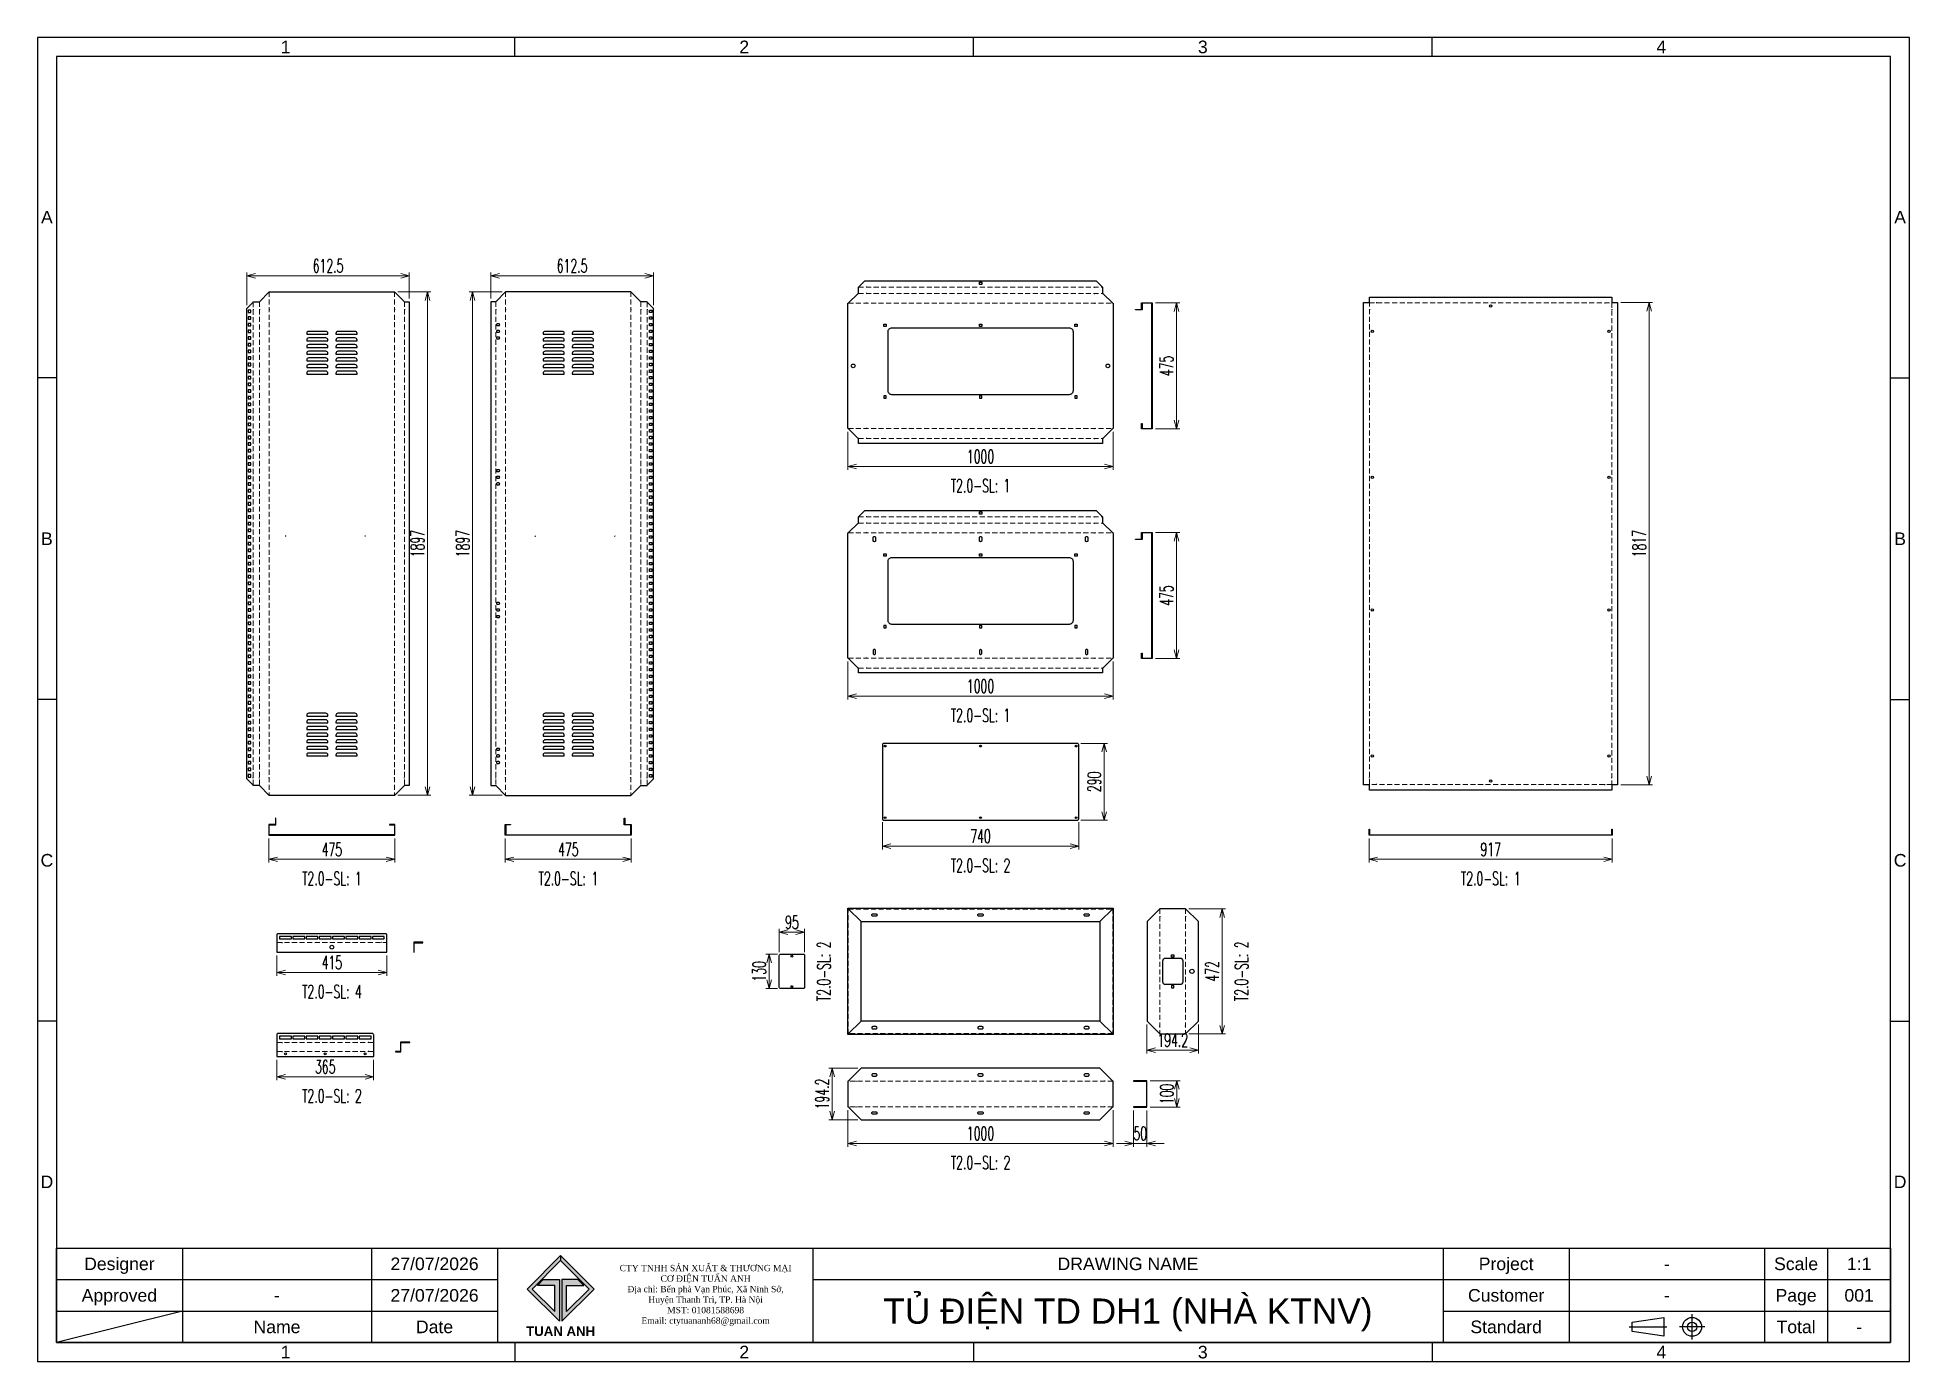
# Model space of a CAD drawing. Header units: millimetres. Extents: x 173893 to 258446, y -176540 to -123824.
# Drawn here: x 190921 to 197978, y -154576 to -149587 of the extents above; entities that cross this region are included whole.
import ezdxf
from ezdxf.enums import TextEntityAlignment as Align

# ---------------------------------------------------------------- set-up
doc = ezdxf.new("R2010")
doc.units = ezdxf.units.MM
doc.header["$LTSCALE"] = 3
doc.linetypes.add('HIDDEN', pattern=[9.525, 6.35, -3.175])
for name, color, linetype in [('@.DM. NÉT CHÍNH', 7, 'Continuous'), ('@.TEXT', 7, 'Continuous'), ('@.VISIBLE', 7, 'Continuous'), ('dim', 7, 'Continuous')]:
    doc.layers.add(name, color=color, linetype=linetype)
doc.layers.add('@.DM. NÉT ĐỨT', color=8, linetype='HIDDEN', lineweight=9)
doc.styles.add('Ann_w01', font='romans.shx', dxfattribs={"width": 0.6, "bigfont": 'chineset.shx'})
doc.styles.add('Arial', font='arial.ttf')
doc.dimstyles.new('Dim 01_SC25', dxfattribs={"dimscale": 25, "dimtxt": 2, "dimasz": 1.3, "dimexe": 0.5, "dimexo": 0.5, "dimgap": 0.5, "dimtad": 1, "dimdec": 1, "dimzin": 12, "dimdsep": 46, "dimtxsty": 'Ann_w01', "dimblk": 'OPEN30', "dimcen": 1.5, "dimclrd": 6, "dimclre": 6, "dimclrt": 3, "dimadec": 1, "dimazin": 3, "dimtm": 1e-09, "dimtfac": 1, "dimtdec": 1, "dimtix": 1, "dimtmove": 0, "dimatfit": 3, "dimldrblk": 'OPEN30', "dimfxl": 1, "dimtolj": 1, "dimlwd": 0, "dimlwe": 0, "dimarcsym": 0})

msp = doc.modelspace()

# ---------------------------------------------------------------- texts
at = {"layer": 'dim', "color": 1, "style": 'Ann_w01', "width": 0.6}
for s, p in [('T2.0-SL: 1', (194476.22, -151275.61)), ('T2.0-SL: 1', (194476.22, -152141.01)), ('T2.0-SL: 2', (194476.22, -152706.84)), ('T2.0-SL: 1', (192031.22, -152756.28)), ('T2.0-SL: 1', (192922.36, -152756.28)), ('T2.0-SL: 1', (196399.05, -152756.28)), ('T2.0-SL: 4', (192031.22, -153182.22)), ('T2.0-SL: 2', (192031.22, -153575.45)), ('T2.0-SL: 2', (194476.22, -153826.59))]:
    msp.add_text(s, height=50, dxfattribs=at).set_placement(p, align=Align.MIDDLE_CENTER)
for p in [(193885.48, -153105.71), (195459.68, -153105.71)]:
    msp.add_text('T2.0-SL: 2', height=50, rotation=90, dxfattribs=at).set_placement(p, align=Align.MIDDLE_CENTER)

# ---------------------------------------------------------------- blocks, each defined once
blk = doc.blocks.new('_Open30')
at = {"color": 0, "linetype": 'ByBlock', "lineweight": -2}
for p, q in [((-1, 0.27), (0, 0)), ((0, 0), (-1, -0.27)), ((0, 0), (-1, 0))]:
    blk.add_line(p, q, dxfattribs=at)
blk = doc.blocks.new('*D111')
at = {"layer": 'Defpoints', "color": 0, "transparency": 16777216}
for p in [(192684.9, -152592.4), (193159.9, -152592.4), (192684.9, -152683.6)]:
    blk.add_point(p, dxfattribs=at)
at = {"layer": 'dim', "color": 6, "lineweight": 0, "transparency": 16777216}
for p, q in [((192684.9, -152604.9), (192684.9, -152696.1)), ((193159.9, -152604.9), (193159.9, -152696.1)), ((193127.4, -152683.6), (192717.4, -152683.6))]:
    blk.add_line(p, q, dxfattribs=at)
at = {"layer": 'dim', "color": 6, "lineweight": 0, "transparency": 16777216, "xscale": 32.5, "yscale": 32.5, "zscale": 32.5, "rotation": 180}
blk.add_blockref('_Open30', (192684.9, -152683.6), dxfattribs=at)
at = {"layer": 'dim', "color": 6, "lineweight": 0, "transparency": 16777216, "xscale": 32.5, "yscale": 32.5, "zscale": 32.5}
blk.add_blockref('_Open30', (193159.9, -152683.6), dxfattribs=at)
at = {"layer": 'dim', "color": 3, "transparency": 16777216, "insert": (192922.4, -152646.1), "char_height": 50, "attachment_point": 5, "style": 'Ann_w01'}
blk.add_mtext('\\A1;475', dxfattribs=at)
blk = doc.blocks.new('*D112')
at = {"layer": 'Defpoints', "color": 0, "transparency": 16777216}
for p in [(192686.2, -150545.4), (192561.7, -152442.4), (192686.2, -152442.4)]:
    blk.add_point(p, dxfattribs=at)
at = {"layer": 'dim', "color": 6, "lineweight": 0, "transparency": 16777216}
for p, q in [((192673.7, -150545.4), (192549.2, -150545.4)), ((192561.7, -150577.9), (192561.7, -152409.9)), ((192673.7, -152442.4), (192549.2, -152442.4))]:
    blk.add_line(p, q, dxfattribs=at)
at = {"layer": 'dim', "color": 6, "lineweight": 0, "transparency": 16777216, "xscale": 32.5, "yscale": 32.5, "zscale": 32.5}
for p, rotation in [((192561.7, -150545.4), 90), ((192561.7, -152442.4), 270)]:
    blk.add_blockref('_Open30', p, dxfattribs=dict(at, rotation=rotation))
at = {"layer": 'dim', "color": 3, "transparency": 16777216, "insert": (192524.2, -151493.9), "char_height": 50, "attachment_point": 5, "rotation": 90, "style": 'Ann_w01'}
blk.add_mtext('\\A1;1897', dxfattribs=at)
blk = doc.blocks.new('*D113')
at = {"layer": 'Defpoints', "color": 0, "transparency": 16777216}
for p in [(193243, -150484.5), (192630.5, -150582.4), (193243, -150607.4)]:
    blk.add_point(p, dxfattribs=at)
at = {"layer": 'dim', "color": 6, "lineweight": 0, "transparency": 16777216}
for p, q in [((192630.5, -150569.9), (192630.5, -150472)), ((192663, -150484.5), (193210.5, -150484.5)), ((193243, -150594.9), (193243, -150472))]:
    blk.add_line(p, q, dxfattribs=at)
at = {"layer": 'dim', "color": 6, "lineweight": 0, "transparency": 16777216, "xscale": 32.5, "yscale": 32.5, "zscale": 32.5, "rotation": 180}
blk.add_blockref('_Open30', (192630.5, -150484.5), dxfattribs=at)
at = {"layer": 'dim', "color": 6, "lineweight": 0, "transparency": 16777216, "xscale": 32.5, "yscale": 32.5, "zscale": 32.5}
blk.add_blockref('_Open30', (193243, -150484.5), dxfattribs=at)
at = {"layer": 'dim', "color": 3, "transparency": 16777216, "insert": (192936.7, -150447), "char_height": 50, "attachment_point": 5, "style": 'Ann_w01'}
blk.add_mtext('\\A1;612.5', dxfattribs=at)
blk = doc.blocks.new('*D114')
at = {"layer": 'Defpoints', "color": 0, "transparency": 16777216}
for p in [(191793.7, -152592.4), (192268.7, -152592.4), (192268.7, -152683.6)]:
    blk.add_point(p, dxfattribs=at)
at = {"layer": 'dim', "color": 6, "lineweight": 0, "transparency": 16777216}
for p, q in [((191793.7, -152604.9), (191793.7, -152696.1)), ((192268.7, -152604.9), (192268.7, -152696.1)), ((191826.2, -152683.6), (192236.2, -152683.6))]:
    blk.add_line(p, q, dxfattribs=at)
at = {"layer": 'dim', "color": 6, "lineweight": 0, "transparency": 16777216, "xscale": 32.5, "yscale": 32.5, "zscale": 32.5, "rotation": 180}
blk.add_blockref('_Open30', (191793.7, -152683.6), dxfattribs=at)
at = {"layer": 'dim', "color": 6, "lineweight": 0, "transparency": 16777216, "xscale": 32.5, "yscale": 32.5, "zscale": 32.5}
blk.add_blockref('_Open30', (192268.7, -152683.6), dxfattribs=at)
at = {"layer": 'dim', "color": 3, "transparency": 16777216, "insert": (192031.2, -152646.1), "char_height": 50, "attachment_point": 5, "style": 'Ann_w01'}
blk.add_mtext('\\A1;475', dxfattribs=at)
blk = doc.blocks.new('*D136')
at = {"layer": 'Defpoints', "color": 0, "transparency": 16777216}
for p in [(192267.4, -150545.4), (192267.4, -152442.4), (192391.9, -152442.4)]:
    blk.add_point(p, dxfattribs=at)
at = {"layer": 'dim', "color": 6, "lineweight": 0, "transparency": 16777216}
for p, q in [((192279.9, -150545.4), (192404.4, -150545.4)), ((192391.9, -150577.9), (192391.9, -152409.9)), ((192279.9, -152442.4), (192404.4, -152442.4))]:
    blk.add_line(p, q, dxfattribs=at)
at = {"layer": 'dim', "color": 6, "lineweight": 0, "transparency": 16777216, "xscale": 32.5, "yscale": 32.5, "zscale": 32.5}
for p, rotation in [((192391.9, -150545.4), 90), ((192391.9, -152442.4), 270)]:
    blk.add_blockref('_Open30', p, dxfattribs=dict(at, rotation=rotation))
at = {"layer": 'dim', "color": 3, "transparency": 16777216, "insert": (192354.4, -151493.9), "char_height": 50, "attachment_point": 5, "rotation": 90, "style": 'Ann_w01'}
blk.add_mtext('\\A1;1897', dxfattribs=at)
blk = doc.blocks.new('*D137')
at = {"layer": 'Defpoints', "color": 0, "transparency": 16777216}
for p in [(191710.6, -150484.5), (192323.1, -150582.4), (191710.6, -150607.4)]:
    blk.add_point(p, dxfattribs=at)
at = {"layer": 'dim', "color": 6, "lineweight": 0, "transparency": 16777216}
for p, q in [((191710.6, -150594.9), (191710.6, -150472)), ((192290.6, -150484.5), (191743.1, -150484.5)), ((192323.1, -150569.9), (192323.1, -150472))]:
    blk.add_line(p, q, dxfattribs=at)
at = {"layer": 'dim', "color": 6, "lineweight": 0, "transparency": 16777216, "xscale": 32.5, "yscale": 32.5, "zscale": 32.5, "rotation": 180}
blk.add_blockref('_Open30', (191710.6, -150484.5), dxfattribs=at)
at = {"layer": 'dim', "color": 6, "lineweight": 0, "transparency": 16777216, "xscale": 32.5, "yscale": 32.5, "zscale": 32.5}
blk.add_blockref('_Open30', (192323.1, -150484.5), dxfattribs=at)
at = {"layer": 'dim', "color": 3, "transparency": 16777216, "insert": (192016.9, -150447), "char_height": 50, "attachment_point": 5, "style": 'Ann_w01'}
blk.add_mtext('\\A1;612.5', dxfattribs=at)
blk = doc.blocks.new('*D138')
at = {"layer": 'Defpoints', "color": 0, "transparency": 16777216}
for p in [(195123.5, -151452), (195123.5, -151927), (195214.7, -151927)]:
    blk.add_point(p, dxfattribs=at)
at = {"layer": 'dim', "color": 6, "lineweight": 0, "transparency": 16777216}
for p, q in [((195136, -151452), (195227.2, -151452)), ((195214.7, -151484.5), (195214.7, -151894.5)), ((195136, -151927), (195227.2, -151927))]:
    blk.add_line(p, q, dxfattribs=at)
at = {"layer": 'dim', "color": 6, "lineweight": 0, "transparency": 16777216, "xscale": 32.5, "yscale": 32.5, "zscale": 32.5}
for p, rotation in [((195214.7, -151452), 90), ((195214.7, -151927), 270)]:
    blk.add_blockref('_Open30', p, dxfattribs=dict(at, rotation=rotation))
at = {"layer": 'dim', "color": 3, "transparency": 16777216, "insert": (195177.2, -151689.5), "char_height": 50, "attachment_point": 5, "rotation": 90, "style": 'Ann_w01'}
blk.add_mtext('\\A1;475', dxfattribs=at)
blk = doc.blocks.new('*D139')
at = {"layer": 'Defpoints', "color": 0, "transparency": 16777216}
for p in [(193976.2, -151925.7), (194976.2, -151925.7), (193976.2, -152068.3)]:
    blk.add_point(p, dxfattribs=at)
at = {"layer": 'dim', "color": 6, "lineweight": 0, "transparency": 16777216}
for p, q in [((193976.2, -151938.2), (193976.2, -152080.8)), ((194976.2, -151938.2), (194976.2, -152080.8)), ((194943.7, -152068.3), (194008.7, -152068.3))]:
    blk.add_line(p, q, dxfattribs=at)
at = {"layer": 'dim', "color": 6, "lineweight": 0, "transparency": 16777216, "xscale": 32.5, "yscale": 32.5, "zscale": 32.5, "rotation": 180}
blk.add_blockref('_Open30', (193976.2, -152068.3), dxfattribs=at)
at = {"layer": 'dim', "color": 6, "lineweight": 0, "transparency": 16777216, "xscale": 32.5, "yscale": 32.5, "zscale": 32.5}
blk.add_blockref('_Open30', (194976.2, -152068.3), dxfattribs=at)
at = {"layer": 'dim', "color": 3, "transparency": 16777216, "insert": (194476.2, -152030.8), "char_height": 50, "attachment_point": 5, "style": 'Ann_w01'}
blk.add_mtext('\\A1;1000', dxfattribs=at)
blk = doc.blocks.new('*D140')
at = {"layer": 'Defpoints', "color": 0, "transparency": 16777216}
for p in [(195123.5, -150586.6), (195123.5, -151061.6), (195214.7, -151061.6)]:
    blk.add_point(p, dxfattribs=at)
at = {"layer": 'dim', "color": 6, "lineweight": 0, "transparency": 16777216}
for p, q in [((195136, -150586.6), (195227.2, -150586.6)), ((195214.7, -150619.1), (195214.7, -151029.1)), ((195136, -151061.6), (195227.2, -151061.6))]:
    blk.add_line(p, q, dxfattribs=at)
at = {"layer": 'dim', "color": 6, "lineweight": 0, "transparency": 16777216, "xscale": 32.5, "yscale": 32.5, "zscale": 32.5}
for p, rotation in [((195214.7, -150586.6), 90), ((195214.7, -151061.6), 270)]:
    blk.add_blockref('_Open30', p, dxfattribs=dict(at, rotation=rotation))
at = {"layer": 'dim', "color": 3, "transparency": 16777216, "insert": (195177.2, -150824.1), "char_height": 50, "attachment_point": 5, "rotation": 90, "style": 'Ann_w01'}
blk.add_mtext('\\A1;475', dxfattribs=at)
blk = doc.blocks.new('*D141')
at = {"layer": 'Defpoints', "color": 0, "transparency": 16777216}
for p in [(193976.2, -151060.3), (194976.2, -151060.3), (193976.2, -151202.9)]:
    blk.add_point(p, dxfattribs=at)
at = {"layer": 'dim', "color": 6, "lineweight": 0, "transparency": 16777216}
for p, q in [((193976.2, -151072.8), (193976.2, -151215.4)), ((194976.2, -151072.8), (194976.2, -151215.4)), ((194943.7, -151202.9), (194008.7, -151202.9))]:
    blk.add_line(p, q, dxfattribs=at)
at = {"layer": 'dim', "color": 6, "lineweight": 0, "transparency": 16777216, "xscale": 32.5, "yscale": 32.5, "zscale": 32.5, "rotation": 180}
blk.add_blockref('_Open30', (193976.2, -151202.9), dxfattribs=at)
at = {"layer": 'dim', "color": 6, "lineweight": 0, "transparency": 16777216, "xscale": 32.5, "yscale": 32.5, "zscale": 32.5}
blk.add_blockref('_Open30', (194976.2, -151202.9), dxfattribs=at)
at = {"layer": 'dim', "color": 3, "transparency": 16777216, "insert": (194476.2, -151165.4), "char_height": 50, "attachment_point": 5, "style": 'Ann_w01'}
blk.add_mtext('\\A1;1000', dxfattribs=at)
blk = doc.blocks.new('*D142')
at = {"layer": 'Defpoints', "color": 0, "transparency": 16777216}
for p in [(194106.2, -152531.6), (194846.2, -152531.6), (194846.2, -152634.2)]:
    blk.add_point(p, dxfattribs=at)
at = {"layer": 'dim', "color": 6, "lineweight": 0, "transparency": 16777216}
for p, q in [((194106.2, -152544.1), (194106.2, -152646.7)), ((194846.2, -152544.1), (194846.2, -152646.7)), ((194138.7, -152634.2), (194813.7, -152634.2))]:
    blk.add_line(p, q, dxfattribs=at)
at = {"layer": 'dim', "color": 6, "lineweight": 0, "transparency": 16777216, "xscale": 32.5, "yscale": 32.5, "zscale": 32.5, "rotation": 180}
blk.add_blockref('_Open30', (194106.2, -152634.2), dxfattribs=at)
at = {"layer": 'dim', "color": 6, "lineweight": 0, "transparency": 16777216, "xscale": 32.5, "yscale": 32.5, "zscale": 32.5}
blk.add_blockref('_Open30', (194846.2, -152634.2), dxfattribs=at)
at = {"layer": 'dim', "color": 3, "transparency": 16777216, "insert": (194476.2, -152596.7), "char_height": 50, "attachment_point": 5, "style": 'Ann_w01'}
blk.add_mtext('\\A1;740', dxfattribs=at)
blk = doc.blocks.new('*D143')
at = {"layer": 'Defpoints', "color": 0, "transparency": 16777216}
for p in [(194841.2, -152246.6), (194942.6, -152246.6), (194841.2, -152536.6)]:
    blk.add_point(p, dxfattribs=at)
at = {"layer": 'dim', "color": 6, "lineweight": 0, "transparency": 16777216}
for p, q in [((194853.7, -152246.6), (194955.1, -152246.6)), ((194942.6, -152504.1), (194942.6, -152279.1)), ((194853.7, -152536.6), (194955.1, -152536.6))]:
    blk.add_line(p, q, dxfattribs=at)
at = {"layer": 'dim', "color": 6, "lineweight": 0, "transparency": 16777216, "xscale": 32.5, "yscale": 32.5, "zscale": 32.5}
for p, rotation in [((194942.6, -152246.6), 90), ((194942.6, -152536.6), 270)]:
    blk.add_blockref('_Open30', p, dxfattribs=dict(at, rotation=rotation))
at = {"layer": 'dim', "color": 3, "transparency": 16777216, "insert": (194905.1, -152391.6), "char_height": 50, "attachment_point": 5, "rotation": 90, "style": 'Ann_w01'}
blk.add_mtext('\\A1;290', dxfattribs=at)
blk = doc.blocks.new('*D144')
at = {"layer": 'Defpoints', "color": 0, "transparency": 16777216}
for p in [(195940.6, -152592.4), (196857.6, -152592.4), (196857.6, -152683.6)]:
    blk.add_point(p, dxfattribs=at)
at = {"layer": 'dim', "color": 6, "lineweight": 0, "transparency": 16777216}
for p, q in [((195940.6, -152604.9), (195940.6, -152696.1)), ((196857.6, -152604.9), (196857.6, -152696.1)), ((195973.1, -152683.6), (196825.1, -152683.6))]:
    blk.add_line(p, q, dxfattribs=at)
at = {"layer": 'dim', "color": 6, "lineweight": 0, "transparency": 16777216, "xscale": 32.5, "yscale": 32.5, "zscale": 32.5, "rotation": 180}
blk.add_blockref('_Open30', (195940.6, -152683.6), dxfattribs=at)
at = {"layer": 'dim', "color": 6, "lineweight": 0, "transparency": 16777216, "xscale": 32.5, "yscale": 32.5, "zscale": 32.5}
blk.add_blockref('_Open30', (196857.6, -152683.6), dxfattribs=at)
at = {"layer": 'dim', "color": 3, "transparency": 16777216, "insert": (196399.1, -152646.1), "char_height": 50, "attachment_point": 5, "style": 'Ann_w01'}
blk.add_mtext('\\A1;917', dxfattribs=at)
blk = doc.blocks.new('*D145')
at = {"layer": 'Defpoints', "color": 0, "transparency": 16777216}
for p in [(196877.8, -150585.4), (196996.5, -150585.4), (196877.8, -152402.4)]:
    blk.add_point(p, dxfattribs=at)
at = {"layer": 'dim', "color": 6, "lineweight": 0, "transparency": 16777216}
for p, q in [((196890.3, -150585.4), (197009, -150585.4)), ((196996.5, -152369.9), (196996.5, -150617.9)), ((196890.3, -152402.4), (197009, -152402.4))]:
    blk.add_line(p, q, dxfattribs=at)
at = {"layer": 'dim', "color": 6, "lineweight": 0, "transparency": 16777216, "xscale": 32.5, "yscale": 32.5, "zscale": 32.5}
for p, rotation in [((196996.5, -150585.4), 90), ((196996.5, -152402.4), 270)]:
    blk.add_blockref('_Open30', p, dxfattribs=dict(at, rotation=rotation))
at = {"layer": 'dim', "color": 3, "transparency": 16777216, "insert": (196959, -151493.9), "char_height": 50, "attachment_point": 5, "rotation": 90, "style": 'Ann_w01'}
blk.add_mtext('\\A1;1817', dxfattribs=at)
blk = doc.blocks.new('*D146')
at = {"layer": 'Defpoints', "color": 0, "transparency": 16777216}
for p in [(191823.7, -153033.2), (192238.7, -153033.2), (192238.7, -153109.6)]:
    blk.add_point(p, dxfattribs=at)
at = {"layer": 'dim', "color": 6, "lineweight": 0, "transparency": 16777216}
for p, q in [((191823.7, -153045.7), (191823.7, -153122.1)), ((192238.7, -153045.7), (192238.7, -153122.1)), ((191856.2, -153109.6), (192206.2, -153109.6))]:
    blk.add_line(p, q, dxfattribs=at)
at = {"layer": 'dim', "color": 6, "lineweight": 0, "transparency": 16777216, "xscale": 32.5, "yscale": 32.5, "zscale": 32.5, "rotation": 180}
blk.add_blockref('_Open30', (191823.7, -153109.6), dxfattribs=at)
at = {"layer": 'dim', "color": 6, "lineweight": 0, "transparency": 16777216, "xscale": 32.5, "yscale": 32.5, "zscale": 32.5}
blk.add_blockref('_Open30', (192238.7, -153109.6), dxfattribs=at)
at = {"layer": 'dim', "color": 3, "transparency": 16777216, "insert": (192031.2, -153072.1), "char_height": 50, "attachment_point": 5, "style": 'Ann_w01'}
blk.add_mtext('\\A1;415', dxfattribs=at)
blk = doc.blocks.new('*D147')
at = {"layer": 'Defpoints', "color": 0, "transparency": 16777216}
for p in [(191823.7, -153426.4), (192188.7, -153426.4), (192188.7, -153502.8)]:
    blk.add_point(p, dxfattribs=at)
at = {"layer": 'dim', "color": 6, "lineweight": 0, "transparency": 16777216}
for p, q in [((191823.7, -153438.9), (191823.7, -153515.3)), ((192188.7, -153438.9), (192188.7, -153515.3)), ((191856.2, -153502.8), (192156.2, -153502.8))]:
    blk.add_line(p, q, dxfattribs=at)
at = {"layer": 'dim', "color": 6, "lineweight": 0, "transparency": 16777216, "xscale": 32.5, "yscale": 32.5, "zscale": 32.5, "rotation": 180}
blk.add_blockref('_Open30', (191823.7, -153502.8), dxfattribs=at)
at = {"layer": 'dim', "color": 6, "lineweight": 0, "transparency": 16777216, "xscale": 32.5, "yscale": 32.5, "zscale": 32.5}
blk.add_blockref('_Open30', (192188.7, -153502.8), dxfattribs=at)
at = {"layer": 'dim', "color": 3, "transparency": 16777216, "insert": (192006.2, -153465.3), "char_height": 50, "attachment_point": 5, "style": 'Ann_w01'}
blk.add_mtext('\\A1;365', dxfattribs=at)
blk = doc.blocks.new('*D115')
at = {"layer": 'Defpoints', "color": 0, "transparency": 16777216}
for p in [(193976.2, -153616.3), (194976.2, -153616.3), (194976.2, -153753.9)]:
    blk.add_point(p, dxfattribs=at)
at = {"layer": 'dim', "color": 6, "lineweight": 0, "transparency": 16777216}
for p, q in [((193976.2, -153628.8), (193976.2, -153766.4)), ((194976.2, -153628.8), (194976.2, -153766.4)), ((194008.7, -153753.9), (194943.7, -153753.9))]:
    blk.add_line(p, q, dxfattribs=at)
at = {"layer": 'dim', "color": 6, "lineweight": 0, "transparency": 16777216, "xscale": 32.5, "yscale": 32.5, "zscale": 32.5, "rotation": 180}
blk.add_blockref('_Open30', (193976.2, -153753.9), dxfattribs=at)
at = {"layer": 'dim', "color": 6, "lineweight": 0, "transparency": 16777216, "xscale": 32.5, "yscale": 32.5, "zscale": 32.5}
blk.add_blockref('_Open30', (194976.2, -153753.9), dxfattribs=at)
at = {"layer": 'dim', "color": 3, "transparency": 16777216, "insert": (194476.2, -153716.4), "char_height": 50, "attachment_point": 5, "style": 'Ann_w01'}
blk.add_mtext('\\A1;1000', dxfattribs=at)
blk = doc.blocks.new('*D116')
at = {"layer": 'Defpoints', "color": 0, "transparency": 16777216}
for p in [(193917, -153470.6), (194026.2, -153470.6), (194026.2, -153664.8)]:
    blk.add_point(p, dxfattribs=at)
at = {"layer": 'dim', "color": 6, "lineweight": 0, "transparency": 16777216}
for p, q in [((194013.7, -153470.6), (193904.5, -153470.6)), ((193917, -153632.3), (193917, -153503.1)), ((194013.7, -153664.8), (193904.5, -153664.8))]:
    blk.add_line(p, q, dxfattribs=at)
at = {"layer": 'dim', "color": 6, "lineweight": 0, "transparency": 16777216, "xscale": 32.5, "yscale": 32.5, "zscale": 32.5}
for p, rotation in [((193917, -153470.6), 90), ((193917, -153664.8), 270)]:
    blk.add_blockref('_Open30', p, dxfattribs=dict(at, rotation=rotation))
at = {"layer": 'dim', "color": 3, "transparency": 16777216, "insert": (193879.5, -153567.7), "char_height": 50, "attachment_point": 5, "rotation": 90, "style": 'Ann_w01'}
blk.add_mtext('\\A1;194.2', dxfattribs=at)
blk = doc.blocks.new('*D117')
at = {"layer": 'Defpoints', "color": 0, "transparency": 16777216}
for p in [(195249.4, -152869.7), (195387, -152869.7), (195249.4, -153341.7)]:
    blk.add_point(p, dxfattribs=at)
at = {"layer": 'dim', "color": 6, "lineweight": 0, "transparency": 16777216}
for p, q in [((195261.9, -152869.7), (195399.5, -152869.7)), ((195387, -153309.2), (195387, -152902.2)), ((195261.9, -153341.7), (195399.5, -153341.7))]:
    blk.add_line(p, q, dxfattribs=at)
at = {"layer": 'dim', "color": 6, "lineweight": 0, "transparency": 16777216, "xscale": 32.5, "yscale": 32.5, "zscale": 32.5}
for p, rotation in [((195387, -152869.7), 90), ((195387, -153341.7), 270)]:
    blk.add_blockref('_Open30', p, dxfattribs=dict(at, rotation=rotation))
at = {"layer": 'dim', "color": 3, "transparency": 16777216, "insert": (195349.5, -153105.7), "char_height": 50, "attachment_point": 5, "rotation": 90, "style": 'Ann_w01'}
blk.add_mtext('\\A1;472', dxfattribs=at)
blk = doc.blocks.new('*D118')
at = {"layer": 'Defpoints', "color": 0, "transparency": 16777216}
for p in [(195103.7, -153293.2), (195297.9, -153293.2), (195103.7, -153402.5)]:
    blk.add_point(p, dxfattribs=at)
at = {"layer": 'dim', "color": 6, "lineweight": 0, "transparency": 16777216}
for p, q in [((195103.7, -153305.7), (195103.7, -153415)), ((195297.9, -153305.7), (195297.9, -153415)), ((195265.4, -153402.5), (195136.2, -153402.5))]:
    blk.add_line(p, q, dxfattribs=at)
at = {"layer": 'dim', "color": 6, "lineweight": 0, "transparency": 16777216, "xscale": 32.5, "yscale": 32.5, "zscale": 32.5, "rotation": 180}
blk.add_blockref('_Open30', (195103.7, -153402.5), dxfattribs=at)
at = {"layer": 'dim', "color": 6, "lineweight": 0, "transparency": 16777216, "xscale": 32.5, "yscale": 32.5, "zscale": 32.5}
blk.add_blockref('_Open30', (195297.9, -153402.5), dxfattribs=at)
at = {"layer": 'dim', "color": 3, "transparency": 16777216, "insert": (195200.8, -153365), "char_height": 50, "attachment_point": 5, "style": 'Ann_w01'}
blk.add_mtext('\\A1;194.2', dxfattribs=at)
blk = doc.blocks.new('*D119')
at = {"layer": 'Defpoints', "color": 0, "transparency": 16777216}
for p in [(193722.8, -153040.7), (193679.2, -153170.7), (193722.8, -153170.7)]:
    blk.add_point(p, dxfattribs=at)
at = {"layer": 'dim', "color": 6, "lineweight": 0, "transparency": 16777216}
for p, q in [((193710.3, -153040.7), (193666.7, -153040.7)), ((193679.2, -153073.2), (193679.2, -153138.2)), ((193710.3, -153170.7), (193666.7, -153170.7))]:
    blk.add_line(p, q, dxfattribs=at)
at = {"layer": 'dim', "color": 6, "lineweight": 0, "transparency": 16777216, "xscale": 32.5, "yscale": 32.5, "zscale": 32.5}
for p, rotation in [((193679.2, -153040.7), 90), ((193679.2, -153170.7), 270)]:
    blk.add_blockref('_Open30', p, dxfattribs=dict(at, rotation=rotation))
at = {"layer": 'dim', "color": 3, "transparency": 16777216, "insert": (193641.7, -153105.7), "char_height": 50, "attachment_point": 5, "rotation": 90, "style": 'Ann_w01'}
blk.add_mtext('\\A1;130', dxfattribs=at)
blk = doc.blocks.new('*D120')
at = {"layer": 'Defpoints', "color": 0, "transparency": 16777216}
for p in [(193812.8, -152958.4), (193717.8, -153045.7), (193812.8, -153045.7)]:
    blk.add_point(p, dxfattribs=at)
at = {"layer": 'dim', "color": 6, "lineweight": 0, "transparency": 16777216}
for p, q in [((193717.8, -153033.2), (193717.8, -152945.9)), ((193750.3, -152958.4), (193780.3, -152958.4)), ((193812.8, -153033.2), (193812.8, -152945.9))]:
    blk.add_line(p, q, dxfattribs=at)
at = {"layer": 'dim', "color": 6, "lineweight": 0, "transparency": 16777216, "xscale": 32.5, "yscale": 32.5, "zscale": 32.5, "rotation": 180}
blk.add_blockref('_Open30', (193717.8, -152958.4), dxfattribs=at)
at = {"layer": 'dim', "color": 6, "lineweight": 0, "transparency": 16777216, "xscale": 32.5, "yscale": 32.5, "zscale": 32.5}
blk.add_blockref('_Open30', (193812.8, -152958.4), dxfattribs=at)
at = {"layer": 'dim', "color": 3, "transparency": 16777216, "insert": (193765.3, -152920.9), "char_height": 50, "attachment_point": 5, "style": 'Ann_w01'}
blk.add_mtext('\\A1;95', dxfattribs=at)
blk = doc.blocks.new('*D150')
at = {"layer": '@.DM. NÉT CHÍNH', "color": 6, "linetype": 'Continuous', "lineweight": 0, "transparency": 16777216}
for p, q in [((195115.7, -153517.7), (195228.2, -153517.7)), ((195215.7, -153585.2), (195215.7, -153550.2)), ((195115.7, -153617.7), (195228.2, -153617.7))]:
    blk.add_line(p, q, dxfattribs=at)
at = {"layer": 'Defpoints', "color": 0, "linetype": 'Continuous', "transparency": 16777216}
for p in [(195103.2, -153517.7), (195215.7, -153517.7), (195103.2, -153617.7)]:
    blk.add_point(p, dxfattribs=at)
at = {"layer": '@.DM. NÉT CHÍNH', "color": 6, "linetype": 'Continuous', "lineweight": 0, "transparency": 16777216, "xscale": 32.5, "yscale": 32.5, "zscale": 32.5}
for p, rotation in [((195215.7, -153517.7), 90), ((195215.7, -153617.7), 270)]:
    blk.add_blockref('_Open30', p, dxfattribs=dict(at, rotation=rotation))
at = {"layer": '@.DM. NÉT CHÍNH', "color": 3, "linetype": 'Continuous', "transparency": 16777216, "insert": (195178.2, -153567.7), "char_height": 50, "attachment_point": 5, "rotation": 90, "style": 'Ann_w01'}
blk.add_mtext('\\A1;100', dxfattribs=at)
blk = doc.blocks.new('*D151')
at = {"layer": '@.DM. NÉT CHÍNH', "color": 6, "linetype": 'Continuous', "lineweight": 0, "transparency": 16777216}
for p, q in [((195053.2, -153630.2), (195053.2, -153766.4)), ((195103.2, -153630.2), (195103.2, -153766.4)), ((195020.7, -153753.9), (194988.2, -153753.9)), ((195053.2, -153753.9), (195103.2, -153753.9)), ((195135.7, -153753.9), (195168.2, -153753.9))]:
    blk.add_line(p, q, dxfattribs=at)
at = {"layer": 'Defpoints', "color": 0, "linetype": 'Continuous', "transparency": 16777216}
for p in [(195053.2, -153617.7), (195103.2, -153617.7), (195103.2, -153753.9)]:
    blk.add_point(p, dxfattribs=at)
at = {"layer": '@.DM. NÉT CHÍNH', "color": 6, "linetype": 'Continuous', "lineweight": 0, "transparency": 16777216, "xscale": 32.5, "yscale": 32.5, "zscale": 32.5}
blk.add_blockref('_Open30', (195053.2, -153753.9), dxfattribs=at)
at = {"layer": '@.DM. NÉT CHÍNH', "color": 6, "linetype": 'Continuous', "lineweight": 0, "transparency": 16777216, "xscale": 32.5, "yscale": 32.5, "zscale": 32.5, "rotation": 180}
blk.add_blockref('_Open30', (195103.2, -153753.9), dxfattribs=at)
at = {"layer": '@.DM. NÉT CHÍNH', "color": 3, "linetype": 'Continuous', "transparency": 16777216, "insert": (195078.2, -153716.4), "char_height": 50, "attachment_point": 5, "style": 'Ann_w01'}
blk.add_mtext('\\A1;50', dxfattribs=at)
blk = doc.blocks.new('Standard ISO')
at = {"color": 6}
for p, q in [((-6, 0), (0, 0)), ((6, 0), (2, 0)), ((4, -2), (4, 2))]:
    blk.add_line(p, q, dxfattribs=at)
blk.add_lwpolyline([(-0.5, 1.5), (-0.5, -1.5), (-5.5, -0.75), (-5.5, 0.75), (-0.5, 1.5)])
for radius in [1.5, 0.75]:
    blk.add_circle((4, 0), radius)
blk = doc.blocks.new('A$C4dbb82d6')
at = {"layer": '@.VISIBLE'}
h = blk.add_hatch(color=30, dxfattribs=at)
h.dxf.hatch_style = 1
h.paths.add_polyline_path([(0.21, 4.97), (3.62, 1.56), (3.62, 5.97), (1.92, 5.97), (1.3, 5.35), (3.12, 5.35), (3.12, 2.59), (0.74, 4.97), (3.75, 7.98), (3.75, 8.51)])
h = blk.add_hatch(color=150, dxfattribs=at)
h.dxf.hatch_style = 1
h.paths.add_polyline_path([(6.76, 4.97), (4.37, 2.59), (4.37, 5.35), (6.2, 5.35), (5.58, 5.97), (3.88, 5.97), (3.88, 1.56), (7.29, 4.97), (3.75, 8.51), (3.75, 7.98)])
at = {"layer": '@.VISIBLE', "color": 30}
blk.add_lwpolyline([(3.62, 5.97), (3.62, 1.56), (0.21, 4.97), (3.75, 8.51), (3.75, 7.98), (0.74, 4.97), (3.12, 2.59), (3.12, 5.35), (1.3, 5.35), (1.92, 5.97)], close=True, dxfattribs=at)
at = {"layer": '@.VISIBLE', "color": 150}
blk.add_lwpolyline([(3.88, 5.97), (3.88, 1.56), (7.29, 4.97), (3.75, 8.51), (3.75, 7.98), (6.76, 4.97), (4.37, 2.59), (4.37, 5.35), (6.2, 5.35), (5.58, 5.97)], close=True, dxfattribs=at)
at = {"layer": '@.VISIBLE', "color": 30, "insert": (3.75, 0.51), "char_height": 1, "attachment_point": 5, "style": 'Ann_w01'}
blk.add_mtext_dynamic_manual_height_columns('{\\fArial|b1|i0|c0|p34;\\W1;TUAN ANH}', width=7.5, gutter_width=49.6, heights=[0], dxfattribs=at)
blk = doc.blocks.new('KHUNG BAN VE (Made by Tung)')
at = {"layer": '@.VISIBLE', "color": 8}
for p, q in [((75.75, 207), (75.75, 210)), ((148.5, 207), (148.5, 210)), ((221.25, 207), (221.25, 210)), ((3, 156), (0, 156)), ((294, 156), (297, 156)), ((3, 105), (0, 105)), ((294, 105), (297, 105)), ((3, 54), (0, 54)), ((294, 54), (297, 54)), ((23, 18), (23, 3)), ((53, 18), (53, 3)), ((73, 18), (73, 3)), ((123, 18), (123, 3)), ((223, 18), (223, 3)), ((243, 18), (243, 3)), ((274, 18), (274, 3)), ((284, 18), (284, 3)), ((3, 13), (73, 13)), ((123, 13), (294, 13)), ((3, 8), (73, 8)), ((23, 8), (3, 3)), ((223, 8), (294, 8)), ((75.75, 3), (75.75, 0)), ((148.5, 3), (148.5, 0)), ((221.25, 3), (221.25, 0))]:
    blk.add_line(p, q, dxfattribs=at)
for points in [[(0, 0), (297, 0), (297, 210), (0, 210)], [(3, 3), (294, 3), (294, 207), (3, 207)], [(3, 18), (294, 18), (294, 3), (3, 3)]]:
    blk.add_lwpolyline(points, close=True, dxfattribs=at)
at = {"xscale": 1.5, "yscale": 1.5, "zscale": 1.5}
blk.add_blockref('A$C4dbb82d6', (77.375, 4.041), dxfattribs=at)
blk.add_blockref('Standard ISO', (258.5, 5.5))
at = {"layer": '@.TEXT', "color": 1, "style": 'Arial'}
for s, p in [('1', (39.375, 208.5)), ('2', (112.125, 208.5)), ('3', (184.875, 208.5)), ('4', (257.625, 208.5)), ('A', (1.5, 181.5)), ('A', (295.5, 181.5)), ('B', (1.5, 130.5)), ('B', (295.5, 130.5)), ('C', (1.5, 79.5)), ('C', (295.5, 79.5)), ('D', (1.5, 28.5)), ('D', (295.5, 28.5)), ('27/07/2026', (63, 15.5)), ('27/07/2026', (63, 10.5)), ('1', (39.375, 1.5)), ('2', (112.125, 1.5)), ('3', (184.875, 1.5)), ('4', (257.625, 1.5))]:
    blk.add_text(s, height=2, dxfattribs=at).set_placement(p, align=Align.MIDDLE_CENTER)
at = {"layer": '@.TEXT', "color": 2, "style": 'Arial'}
for s, p in [('Designer', (13, 15.5)), ('DRAWING NAME', (173, 15.5)), ('Project', (233, 15.5)), ('Scale', (279, 15.5)), ('Approved', (13, 10.5)), ('Customer', (233, 10.5)), ('Page', (279, 10.5)), ('Name', (38, 5.5)), ('Date', (63, 5.5)), ('Standard', (233, 5.5)), ('Total', (279, 5.5))]:
    blk.add_text(s, height=2, dxfattribs=at).set_placement(p, align=Align.MIDDLE_CENTER)
at = {"layer": '@.TEXT', "color": 1, "style": 'Arial'}
for tag, height, p in [('DESIGNER_NAME', 2, (38, 15.5)), ('PROJECT_CODE', 2, (258.5, 15.5)), ('SCALE', 2, (289, 15.5)), ('APPROVED_NAME', 2, (38, 10.5)), ('DRAWING_NAME', 4, (173, 8)), ('CUSTOMER_NAME', 2, (258.5, 10.5)), ('PAGE', 2, (289, 10.5)), ('TOTAL', 2, (289, 5.5))]:
    blk.add_attdef(tag, text='', height=height, dxfattribs=at).set_placement(p, align=Align.MIDDLE_CENTER)
at = {"layer": '@.VISIBLE', "color": 30, "insert": (106, 10.5), "char_height": 1, "attachment_point": 5, "style": 'Ann_w01'}
blk.add_mtext_dynamic_manual_height_columns('{\\fTimes New Roman|b0|i0|c0|p18;\\W1;CTY TNHH SẢN XUẤT & THƯƠNG MẠI CƠ ĐIỆN TUẤN ANH\\PĐịa chỉ: Bến phà Vạn Phúc, Xã Ninh Sở, Huyện Thanh Trì, TP. Hà Nội\\PMST: 01081588698\\PEmail: ctytuananh68@gmail.com}', width=28.70976, gutter_width=99.197, heights=[0], dxfattribs=at)

# ---------------------------------------------------------------- dimensions: what is measured, and where the dimension line sits
at = {"layer": '@.DM. NÉT CHÍNH', "linetype": 'Continuous'}
dim = msp.add_linear_dim(base=(195215.71, -153517.73), p1=(195103.2, -153617.73), p2=(195103.2, -153517.73), angle=90, dimstyle='Dim 01_SC25', dxfattribs=at)
dim.commit()
dim.dimension.update_dxf_attribs({"geometry": '*D150', "text_midpoint": (195178.21, -153567.73)})
dim = msp.add_linear_dim(base=(195103.2, -153753.93), p1=(195053.2, -153617.73), p2=(195103.2, -153617.73), dimstyle='Dim 01_SC25', dxfattribs=at)
dim.commit()
dim.dimension.update_dxf_attribs({"geometry": '*D151', "text_midpoint": (195078.2, -153716.43)})
at = {"layer": 'dim'}
for base, p1, p2, angle, picture, middle in [((191710.62, -150484.48), (192323.12, -150582.45), (191710.62, -150607.45), 180, '*D137', (192016.87, -150446.98)), ((192391.89, -152442.45), (192267.42, -150545.45), (192267.42, -152442.45), 90, '*D136', (192354.39, -151493.95)), ((192561.68, -152442.45), (192686.16, -150545.45), (192686.16, -152442.45), 90, '*D112', (192524.18, -151493.95)), ((195214.68, -151061.64), (195123.52, -150586.64), (195123.52, -151061.64), 90, '*D140', (195177.18, -150824.14)), ((196996.54, -150585.45), (196877.75, -152402.45), (196877.75, -150585.45), 90, '*D145', (196959.04, -151493.95)), ((195214.68, -151927.04), (195123.52, -151452.04), (195123.52, -151927.04), 90, '*D138', (195177.18, -151689.54)), ((194942.61, -152246.61), (194841.22, -152536.61), (194841.22, -152246.61), 90, '*D143', (194905.11, -152391.61)), ((192268.72, -152683.61), (191793.72, -152592.45), (192268.72, -152592.45), 180, '*D114', (192031.22, -152646.11)), ((193812.82, -152958.36), (193717.82, -153045.71), (193812.82, -153045.71), 180, '*D120', (193765.32, -152920.86)), ((195387.01, -152869.71), (195249.41, -153341.71), (195249.41, -152869.71), 90, '*D117', (195349.51, -153105.71)), ((193679.19, -153170.71), (193722.82, -153040.71), (193722.82, -153170.71), 90, '*D119', (193641.69, -153105.71)), ((195103.71, -153402.48), (195297.91, -153293.21), (195103.71, -153293.21), 180, '*D118', (195200.81, -153364.98)), ((193916.95, -153470.63), (194026.22, -153664.83), (194026.22, -153470.63), 90, '*D116', (193879.45, -153567.73))]:
    dim = msp.add_linear_dim(base=base, p1=p1, p2=p2, angle=angle, dimstyle='Dim 01_SC25', dxfattribs=at)
    dim.commit()
    dim.dimension.update_dxf_attribs({"geometry": picture, "text_midpoint": middle})
for base, p1, p2, picture, middle in [((193242.96, -150484.48), (192630.46, -150582.45), (193242.96, -150607.45), '*D113', (192936.71, -150446.98)), ((193976.22, -151202.95), (194976.22, -151060.34), (193976.22, -151060.34), '*D141', (194476.22, -151165.45)), ((193976.22, -152068.34), (194976.22, -151925.74), (193976.22, -151925.74), '*D139', (194476.22, -152030.84)), ((194846.22, -152634.17), (194106.22, -152531.61), (194846.22, -152531.61), '*D142', (194476.22, -152596.67)), ((192684.86, -152683.61), (193159.86, -152592.45), (192684.86, -152592.45), '*D111', (192922.36, -152646.11)), ((196857.55, -152683.61), (195940.55, -152592.45), (196857.55, -152592.45), '*D144', (196399.05, -152646.11)), ((192238.72, -153109.55), (191823.72, -153033.16), (192238.72, -153033.16), '*D146', (192031.22, -153072.05)), ((192188.72, -153502.79), (191823.72, -153426.39), (192188.72, -153426.39), '*D147', (192006.22, -153465.29)), ((194976.22, -153753.93), (193976.22, -153616.33), (194976.22, -153616.33), '*D115', (194476.22, -153716.43))]:
    dim = msp.add_linear_dim(base=base, p1=p1, p2=p2, dimstyle='Dim 01_SC25', dxfattribs=at)
    dim.commit()
    dim.dimension.update_dxf_attribs({"geometry": picture, "text_midpoint": middle})

# ---------------------------------------------------------------- linework, layer by layer
at = {"color": 1}
for p, q in [((194047.16, -150527.14), (194045.16, -150527.14)), ((194047.16, -150550.84), (194045.16, -150550.84)), ((194047.16, -150588.04), (194045.16, -150588.04)), ((194905.28, -150527.14), (194907.28, -150527.14)), ((194905.28, -150550.84), (194907.28, -150550.84)), ((194905.28, -150588.04), (194907.28, -150588.04)), ((195969.87, -150586.85), (195967.87, -150586.85)), ((196828.23, -150586.85), (196830.23, -150586.85)), ((191734.22, -150610.36), (191734.22, -150612.36)), ((191757.92, -150610.36), (191757.92, -150612.36)), ((191795.12, -150610.36), (191795.12, -150612.36)), ((192267.32, -150610.36), (192267.32, -150612.36)), ((192304.52, -150610.36), (192304.52, -150612.36)), ((192649.06, -150610.36), (192649.06, -150612.36)), ((192686.26, -150610.36), (192686.26, -150612.36)), ((193158.46, -150610.36), (193158.46, -150612.36)), ((193195.66, -150610.36), (193195.66, -150612.36)), ((193219.36, -150610.36), (193219.36, -150612.36)), ((195941.95, -150610.32), (195941.95, -150612.32)), ((196856.15, -150610.32), (196856.15, -150612.32)), ((194047.16, -151060.24), (194045.16, -151060.24)), ((194905.28, -151060.24), (194907.28, -151060.24)), ((194047.16, -151097.44), (194045.16, -151097.44)), ((194905.28, -151097.44), (194907.28, -151097.44)), ((194047.16, -151392.54), (194045.16, -151392.54)), ((194047.16, -151416.24), (194045.16, -151416.24)), ((194905.28, -151392.54), (194907.28, -151392.54)), ((194905.28, -151416.24), (194907.28, -151416.24)), ((191857.22, -151465.45), (191855.22, -151465.45)), ((191856.22, -151464.45), (191856.22, -151466.45)), ((192157.22, -151465.45), (192155.22, -151465.45)), ((192156.22, -151464.45), (192156.22, -151466.45)), ((192796.36, -151465.45), (192798.36, -151465.45)), ((192797.36, -151464.45), (192797.36, -151466.45)), ((193096.36, -151465.45), (193098.36, -151465.45)), ((193097.36, -151464.45), (193097.36, -151466.45)), ((194047.16, -151453.44), (194045.16, -151453.44)), ((194905.28, -151453.44), (194907.28, -151453.44)), ((194047.16, -151925.64), (194045.16, -151925.64)), ((194905.28, -151925.64), (194907.28, -151925.64)), ((194047.16, -151962.84), (194045.16, -151962.84)), ((194905.28, -151962.84), (194907.28, -151962.84)), ((191734.22, -152377.53), (191734.22, -152375.53)), ((191757.92, -152377.53), (191757.92, -152375.53)), ((191795.12, -152377.53), (191795.12, -152375.53)), ((192267.32, -152377.53), (192267.32, -152375.53)), ((192304.52, -152377.53), (192304.52, -152375.53)), ((192649.06, -152377.53), (192649.06, -152375.53)), ((192686.26, -152377.53), (192686.26, -152375.53)), ((193158.46, -152377.53), (193158.46, -152375.53)), ((193195.66, -152377.53), (193195.66, -152375.53)), ((193219.36, -152377.53), (193219.36, -152375.53)), ((195941.95, -152377.58), (195941.95, -152375.58)), ((195969.87, -152401.05), (195967.87, -152401.05)), ((196828.23, -152401.05), (196830.23, -152401.05)), ((196856.15, -152377.58), (196856.15, -152375.58)), ((195152.31, -152898.36), (195152.31, -152900.36)), ((195249.31, -152898.36), (195249.31, -152900.36)), ((191842.51, -152997.56), (191844.51, -152997.56)), ((192219.93, -152997.56), (192217.93, -152997.56)), ((195152.31, -153313.06), (195152.31, -153311.06)), ((195249.31, -153313.06), (195249.31, -153311.06)), ((191842.51, -153373.59), (191844.51, -153373.59)), ((191842.51, -153407.79), (191844.51, -153407.79)), ((192169.93, -153373.59), (192167.93, -153373.59)), ((192169.93, -153407.79), (192167.93, -153407.79)), ((194006.37, -153519.23), (194008.37, -153519.23)), ((194946.07, -153519.23), (194944.07, -153519.23)), ((194006.37, -153616.23), (194008.37, -153616.23)), ((194946.07, -153616.23), (194944.07, -153616.23))]:
    msp.add_line(p, q, dxfattribs=at)
for p, q in [((195942.45, -150585.45), (195942.45, -150586.85)), ((196855.65, -150585.45), (196855.65, -150586.85)), ((195942.45, -152402.45), (195942.45, -152401.05)), ((196855.65, -152402.45), (196855.65, -152401.05))]:
    msp.add_line(p, q)
for points in [[(194976.22, -150587.94), (194976.22, -151060.34), (194974.72, -151060.34), (194937.72, -151097.34), (194936.22, -151097.34), (194936.22, -151116.04), (194016.22, -151116.04), (194016.22, -151097.34), (194014.72, -151097.34), (193977.72, -151060.34), (193976.22, -151060.34), (193976.22, -150587.94), (193977.72, -150587.94), (194014.72, -150550.94), (194016.22, -150550.94), (194016.22, -150527.04), (194039.72, -150503.54), (194912.72, -150503.54), (194936.22, -150527.04), (194936.22, -150550.94), (194937.72, -150550.94), (194974.72, -150587.94)], [(194471.72, -150509.04), (194480.72, -150509.04), (194480.72, -150518.04), (194471.72, -150518.04)], [(192267.42, -152442.45), (191795.02, -152442.45), (191758.02, -152405.45), (191734.12, -152405.45), (191734.12, -152403.95), (191710.62, -152380.45), (191710.62, -150607.45), (191734.12, -150583.95), (191734.12, -150582.45), (191758.02, -150582.45), (191795.02, -150545.45), (192267.42, -150545.45), (192304.42, -150582.45), (192323.12, -150582.45), (192323.12, -152405.45), (192304.42, -152405.45)], [(192686.16, -152442.45), (193158.56, -152442.45), (193195.56, -152405.45), (193219.46, -152405.45), (193219.46, -152403.95), (193242.96, -152380.45), (193242.96, -150607.45), (193219.46, -150583.95), (193219.46, -150582.45), (193195.56, -150582.45), (193158.56, -150545.45), (192686.16, -150545.45), (192649.16, -150582.45), (192630.46, -150582.45), (192630.46, -152405.45), (192649.16, -152405.45)], [(195060.02, -150611.64), (195083.52, -150611.64), (195083.52, -150586.64), (195123.52, -150586.64), (195123.52, -151061.64), (195083.52, -151061.64), (195083.52, -151041.64), (195085.02, -151041.64), (195085.02, -151060.14), (195122.02, -151060.14), (195122.02, -150588.14), (195085.02, -150588.14), (195085.02, -150613.14), (195060.02, -150613.14)], [(195942.45, -150565.25), (196855.65, -150565.25), (196855.65, -150585.45), (196877.75, -150585.45), (196877.75, -152402.45), (196855.65, -152402.45), (196855.65, -152422.65), (195942.45, -152422.65), (195942.45, -152402.45), (195920.35, -152402.45), (195920.35, -150585.45), (195942.45, -150585.45)], [(191725.12, -150614.45), (191716.12, -150614.45), (191716.12, -150623.45), (191725.12, -150623.45)], [(191725.12, -150639.45), (191716.12, -150639.45), (191716.12, -150648.45), (191725.12, -150648.45)], [(193228.46, -150614.45), (193237.46, -150614.45), (193237.46, -150623.45), (193228.46, -150623.45)], [(193228.46, -150639.45), (193237.46, -150639.45), (193237.46, -150648.45), (193228.46, -150648.45)], [(191725.12, -150664.45), (191716.12, -150664.45), (191716.12, -150673.45), (191725.12, -150673.45)], [(191725.12, -150689.45), (191716.12, -150689.45), (191716.12, -150698.45), (191725.12, -150698.45)], [(191725.12, -150714.45), (191716.12, -150714.45), (191716.12, -150723.45), (191725.12, -150723.45)], [(193228.46, -150664.45), (193237.46, -150664.45), (193237.46, -150673.45), (193228.46, -150673.45)], [(193228.46, -150689.45), (193237.46, -150689.45), (193237.46, -150698.45), (193228.46, -150698.45)], [(193228.46, -150714.45), (193237.46, -150714.45), (193237.46, -150723.45), (193228.46, -150723.45)], [(194111.72, -150667.14), (194120.72, -150667.14), (194120.72, -150676.14), (194111.72, -150676.14)], [(194471.72, -150667.14), (194480.72, -150667.14), (194480.72, -150676.14), (194471.72, -150676.14)], [(194831.72, -150667.14), (194840.72, -150667.14), (194840.72, -150676.14), (194831.72, -150676.14)], [(191725.12, -150739.45), (191716.12, -150739.45), (191716.12, -150748.45), (191725.12, -150748.45)], [(191725.12, -150764.45), (191716.12, -150764.45), (191716.12, -150773.45), (191725.12, -150773.45)], [(191725.12, -150789.45), (191716.12, -150789.45), (191716.12, -150798.45), (191725.12, -150798.45)], [(193228.46, -150739.45), (193237.46, -150739.45), (193237.46, -150748.45), (193228.46, -150748.45)], [(193228.46, -150764.45), (193237.46, -150764.45), (193237.46, -150773.45), (193228.46, -150773.45)], [(193228.46, -150789.45), (193237.46, -150789.45), (193237.46, -150798.45), (193228.46, -150798.45)], [(191725.12, -150814.45), (191716.12, -150814.45), (191716.12, -150823.45), (191725.12, -150823.45)], [(191725.12, -150839.45), (191716.12, -150839.45), (191716.12, -150848.45), (191725.12, -150848.45)], [(191725.12, -150864.45), (191716.12, -150864.45), (191716.12, -150873.45), (191725.12, -150873.45)], [(193228.46, -150814.45), (193237.46, -150814.45), (193237.46, -150823.45), (193228.46, -150823.45)], [(193228.46, -150839.45), (193237.46, -150839.45), (193237.46, -150848.45), (193228.46, -150848.45)], [(193228.46, -150864.45), (193237.46, -150864.45), (193237.46, -150873.45), (193228.46, -150873.45)], [(191725.12, -150889.45), (191716.12, -150889.45), (191716.12, -150898.45), (191725.12, -150898.45)], [(191725.12, -150914.45), (191716.12, -150914.45), (191716.12, -150923.45), (191725.12, -150923.45)], [(191725.12, -150939.45), (191716.12, -150939.45), (191716.12, -150948.45), (191725.12, -150948.45)], [(193228.46, -150889.45), (193237.46, -150889.45), (193237.46, -150898.45), (193228.46, -150898.45)], [(193228.46, -150914.45), (193237.46, -150914.45), (193237.46, -150923.45), (193228.46, -150923.45)], [(193228.46, -150939.45), (193237.46, -150939.45), (193237.46, -150948.45), (193228.46, -150948.45)], [(194111.72, -150946.14), (194120.72, -150946.14), (194120.72, -150937.14), (194111.72, -150937.14)], [(194471.72, -150946.14), (194480.72, -150946.14), (194480.72, -150937.14), (194471.72, -150937.14)], [(194831.72, -150946.14), (194840.72, -150946.14), (194840.72, -150937.14), (194831.72, -150937.14)], [(191725.12, -150964.45), (191716.12, -150964.45), (191716.12, -150973.45), (191725.12, -150973.45)], [(191725.12, -150989.45), (191716.12, -150989.45), (191716.12, -150998.45), (191725.12, -150998.45)], [(193228.46, -150964.45), (193237.46, -150964.45), (193237.46, -150973.45), (193228.46, -150973.45)], [(193228.46, -150989.45), (193237.46, -150989.45), (193237.46, -150998.45), (193228.46, -150998.45)], [(191725.12, -151014.45), (191716.12, -151014.45), (191716.12, -151023.45), (191725.12, -151023.45)], [(191725.12, -151039.45), (191716.12, -151039.45), (191716.12, -151048.45), (191725.12, -151048.45)], [(191725.12, -151064.45), (191716.12, -151064.45), (191716.12, -151073.45), (191725.12, -151073.45)], [(193228.46, -151014.45), (193237.46, -151014.45), (193237.46, -151023.45), (193228.46, -151023.45)], [(193228.46, -151039.45), (193237.46, -151039.45), (193237.46, -151048.45), (193228.46, -151048.45)], [(193228.46, -151064.45), (193237.46, -151064.45), (193237.46, -151073.45), (193228.46, -151073.45)], [(191725.12, -151089.45), (191716.12, -151089.45), (191716.12, -151098.45), (191725.12, -151098.45)], [(191725.12, -151114.45), (191716.12, -151114.45), (191716.12, -151123.45), (191725.12, -151123.45)], [(191725.12, -151139.45), (191716.12, -151139.45), (191716.12, -151148.45), (191725.12, -151148.45)], [(193228.46, -151089.45), (193237.46, -151089.45), (193237.46, -151098.45), (193228.46, -151098.45)], [(193228.46, -151114.45), (193237.46, -151114.45), (193237.46, -151123.45), (193228.46, -151123.45)], [(193228.46, -151139.45), (193237.46, -151139.45), (193237.46, -151148.45), (193228.46, -151148.45)], [(191725.12, -151164.45), (191716.12, -151164.45), (191716.12, -151173.45), (191725.12, -151173.45)], [(191725.12, -151189.45), (191716.12, -151189.45), (191716.12, -151198.45), (191725.12, -151198.45)], [(191725.12, -151214.45), (191716.12, -151214.45), (191716.12, -151223.45), (191725.12, -151223.45)], [(193228.46, -151164.45), (193237.46, -151164.45), (193237.46, -151173.45), (193228.46, -151173.45)], [(193228.46, -151189.45), (193237.46, -151189.45), (193237.46, -151198.45), (193228.46, -151198.45)], [(193228.46, -151214.45), (193237.46, -151214.45), (193237.46, -151223.45), (193228.46, -151223.45)], [(191725.12, -151239.45), (191716.12, -151239.45), (191716.12, -151248.45), (191725.12, -151248.45)], [(191725.12, -151264.45), (191716.12, -151264.45), (191716.12, -151273.45), (191725.12, -151273.45)], [(191725.12, -151289.45), (191716.12, -151289.45), (191716.12, -151298.45), (191725.12, -151298.45)], [(193228.46, -151239.45), (193237.46, -151239.45), (193237.46, -151248.45), (193228.46, -151248.45)], [(193228.46, -151264.45), (193237.46, -151264.45), (193237.46, -151273.45), (193228.46, -151273.45)], [(193228.46, -151289.45), (193237.46, -151289.45), (193237.46, -151298.45), (193228.46, -151298.45)], [(191725.12, -151314.45), (191716.12, -151314.45), (191716.12, -151323.45), (191725.12, -151323.45)], [(191725.12, -151339.45), (191716.12, -151339.45), (191716.12, -151348.45), (191725.12, -151348.45)], [(191725.12, -151364.45), (191716.12, -151364.45), (191716.12, -151373.45), (191725.12, -151373.45)], [(193228.46, -151314.45), (193237.46, -151314.45), (193237.46, -151323.45), (193228.46, -151323.45)], [(193228.46, -151339.45), (193237.46, -151339.45), (193237.46, -151348.45), (193228.46, -151348.45)], [(193228.46, -151364.45), (193237.46, -151364.45), (193237.46, -151373.45), (193228.46, -151373.45)], [(191725.12, -151389.45), (191716.12, -151389.45), (191716.12, -151398.45), (191725.12, -151398.45)], [(191725.12, -151414.45), (191716.12, -151414.45), (191716.12, -151423.45), (191725.12, -151423.45)], [(193228.46, -151389.45), (193237.46, -151389.45), (193237.46, -151398.45), (193228.46, -151398.45)], [(193228.46, -151414.45), (193237.46, -151414.45), (193237.46, -151423.45), (193228.46, -151423.45)], [(194976.22, -151453.34), (194976.22, -151925.74), (194974.72, -151925.74), (194937.72, -151962.74), (194936.22, -151962.74), (194936.22, -151981.44), (194016.22, -151981.44), (194016.22, -151962.74), (194014.72, -151962.74), (193977.72, -151925.74), (193976.22, -151925.74), (193976.22, -151453.34), (193977.72, -151453.34), (194014.72, -151416.34), (194016.22, -151416.34), (194016.22, -151392.44), (194039.72, -151368.94), (194912.72, -151368.94), (194936.22, -151392.44), (194936.22, -151416.34), (194937.72, -151416.34), (194974.72, -151453.34)], [(194471.72, -151374.44), (194480.72, -151374.44), (194480.72, -151383.44), (194471.72, -151383.44)], [(191725.12, -151439.45), (191716.12, -151439.45), (191716.12, -151448.45), (191725.12, -151448.45)], [(191725.12, -151464.45), (191716.12, -151464.45), (191716.12, -151473.45), (191725.12, -151473.45)], [(191725.12, -151489.45), (191716.12, -151489.45), (191716.12, -151498.45), (191725.12, -151498.45)], [(193228.46, -151439.45), (193237.46, -151439.45), (193237.46, -151448.45), (193228.46, -151448.45)], [(193228.46, -151464.45), (193237.46, -151464.45), (193237.46, -151473.45), (193228.46, -151473.45)], [(193228.46, -151489.45), (193237.46, -151489.45), (193237.46, -151498.45), (193228.46, -151498.45)], [(195060.02, -151477.04), (195083.52, -151477.04), (195083.52, -151452.04), (195123.52, -151452.04), (195123.52, -151927.04), (195083.52, -151927.04), (195083.52, -151907.04), (195085.02, -151907.04), (195085.02, -151925.54), (195122.02, -151925.54), (195122.02, -151453.54), (195085.02, -151453.54), (195085.02, -151478.54), (195060.02, -151478.54)], [(191725.12, -151514.45), (191716.12, -151514.45), (191716.12, -151523.45), (191725.12, -151523.45)], [(191725.12, -151539.45), (191716.12, -151539.45), (191716.12, -151548.45), (191725.12, -151548.45)], [(191725.12, -151564.45), (191716.12, -151564.45), (191716.12, -151573.45), (191725.12, -151573.45)], [(193228.46, -151514.45), (193237.46, -151514.45), (193237.46, -151523.45), (193228.46, -151523.45)], [(193228.46, -151539.45), (193237.46, -151539.45), (193237.46, -151548.45), (193228.46, -151548.45)], [(193228.46, -151564.45), (193237.46, -151564.45), (193237.46, -151573.45), (193228.46, -151573.45)], [(194111.72, -151532.54), (194120.72, -151532.54), (194120.72, -151541.54), (194111.72, -151541.54)], [(194471.72, -151532.54), (194480.72, -151532.54), (194480.72, -151541.54), (194471.72, -151541.54)], [(194831.72, -151532.54), (194840.72, -151532.54), (194840.72, -151541.54), (194831.72, -151541.54)], [(191725.12, -151589.45), (191716.12, -151589.45), (191716.12, -151598.45), (191725.12, -151598.45)], [(191725.12, -151614.45), (191716.12, -151614.45), (191716.12, -151623.45), (191725.12, -151623.45)], [(191725.12, -151639.45), (191716.12, -151639.45), (191716.12, -151648.45), (191725.12, -151648.45)], [(193228.46, -151589.45), (193237.46, -151589.45), (193237.46, -151598.45), (193228.46, -151598.45)], [(193228.46, -151614.45), (193237.46, -151614.45), (193237.46, -151623.45), (193228.46, -151623.45)], [(193228.46, -151639.45), (193237.46, -151639.45), (193237.46, -151648.45), (193228.46, -151648.45)], [(191725.12, -151664.45), (191716.12, -151664.45), (191716.12, -151673.45), (191725.12, -151673.45)], [(191725.12, -151689.45), (191716.12, -151689.45), (191716.12, -151698.45), (191725.12, -151698.45)], [(191725.12, -151714.45), (191716.12, -151714.45), (191716.12, -151723.45), (191725.12, -151723.45)], [(193228.46, -151664.45), (193237.46, -151664.45), (193237.46, -151673.45), (193228.46, -151673.45)], [(193228.46, -151689.45), (193237.46, -151689.45), (193237.46, -151698.45), (193228.46, -151698.45)], [(193228.46, -151714.45), (193237.46, -151714.45), (193237.46, -151723.45), (193228.46, -151723.45)], [(191725.12, -151739.45), (191716.12, -151739.45), (191716.12, -151748.45), (191725.12, -151748.45)], [(191725.12, -151764.45), (191716.12, -151764.45), (191716.12, -151773.45), (191725.12, -151773.45)], [(191725.12, -151789.45), (191716.12, -151789.45), (191716.12, -151798.45), (191725.12, -151798.45)], [(193228.46, -151739.45), (193237.46, -151739.45), (193237.46, -151748.45), (193228.46, -151748.45)], [(193228.46, -151764.45), (193237.46, -151764.45), (193237.46, -151773.45), (193228.46, -151773.45)], [(193228.46, -151789.45), (193237.46, -151789.45), (193237.46, -151798.45), (193228.46, -151798.45)], [(191725.12, -151814.45), (191716.12, -151814.45), (191716.12, -151823.45), (191725.12, -151823.45)], [(191725.12, -151839.45), (191716.12, -151839.45), (191716.12, -151848.45), (191725.12, -151848.45)], [(193228.46, -151814.45), (193237.46, -151814.45), (193237.46, -151823.45), (193228.46, -151823.45)], [(193228.46, -151839.45), (193237.46, -151839.45), (193237.46, -151848.45), (193228.46, -151848.45)], [(194111.72, -151811.54), (194120.72, -151811.54), (194120.72, -151802.54), (194111.72, -151802.54)], [(194471.72, -151811.54), (194480.72, -151811.54), (194480.72, -151802.54), (194471.72, -151802.54)], [(194831.72, -151811.54), (194840.72, -151811.54), (194840.72, -151802.54), (194831.72, -151802.54)], [(191725.12, -151864.45), (191716.12, -151864.45), (191716.12, -151873.45), (191725.12, -151873.45)], [(191725.12, -151889.45), (191716.12, -151889.45), (191716.12, -151898.45), (191725.12, -151898.45)], [(191725.12, -151914.45), (191716.12, -151914.45), (191716.12, -151923.45), (191725.12, -151923.45)], [(193228.46, -151864.45), (193237.46, -151864.45), (193237.46, -151873.45), (193228.46, -151873.45)], [(193228.46, -151889.45), (193237.46, -151889.45), (193237.46, -151898.45), (193228.46, -151898.45)], [(193228.46, -151914.45), (193237.46, -151914.45), (193237.46, -151923.45), (193228.46, -151923.45)], [(191725.12, -151939.45), (191716.12, -151939.45), (191716.12, -151948.45), (191725.12, -151948.45)], [(191725.12, -151964.45), (191716.12, -151964.45), (191716.12, -151973.45), (191725.12, -151973.45)], [(191725.12, -151989.45), (191716.12, -151989.45), (191716.12, -151998.45), (191725.12, -151998.45)], [(193228.46, -151939.45), (193237.46, -151939.45), (193237.46, -151948.45), (193228.46, -151948.45)], [(193228.46, -151964.45), (193237.46, -151964.45), (193237.46, -151973.45), (193228.46, -151973.45)], [(193228.46, -151989.45), (193237.46, -151989.45), (193237.46, -151998.45), (193228.46, -151998.45)], [(191725.12, -152014.45), (191716.12, -152014.45), (191716.12, -152023.45), (191725.12, -152023.45)], [(191725.12, -152039.45), (191716.12, -152039.45), (191716.12, -152048.45), (191725.12, -152048.45)], [(191725.12, -152064.45), (191716.12, -152064.45), (191716.12, -152073.45), (191725.12, -152073.45)], [(193228.46, -152014.45), (193237.46, -152014.45), (193237.46, -152023.45), (193228.46, -152023.45)], [(193228.46, -152039.45), (193237.46, -152039.45), (193237.46, -152048.45), (193228.46, -152048.45)], [(193228.46, -152064.45), (193237.46, -152064.45), (193237.46, -152073.45), (193228.46, -152073.45)], [(191725.12, -152089.45), (191716.12, -152089.45), (191716.12, -152098.45), (191725.12, -152098.45)], [(191725.12, -152114.45), (191716.12, -152114.45), (191716.12, -152123.45), (191725.12, -152123.45)], [(191725.12, -152139.45), (191716.12, -152139.45), (191716.12, -152148.45), (191725.12, -152148.45)], [(193228.46, -152089.45), (193237.46, -152089.45), (193237.46, -152098.45), (193228.46, -152098.45)], [(193228.46, -152114.45), (193237.46, -152114.45), (193237.46, -152123.45), (193228.46, -152123.45)], [(193228.46, -152139.45), (193237.46, -152139.45), (193237.46, -152148.45), (193228.46, -152148.45)], [(191725.12, -152164.45), (191716.12, -152164.45), (191716.12, -152173.45), (191725.12, -152173.45)], [(191725.12, -152189.45), (191716.12, -152189.45), (191716.12, -152198.45), (191725.12, -152198.45)], [(193228.46, -152164.45), (193237.46, -152164.45), (193237.46, -152173.45), (193228.46, -152173.45)], [(193228.46, -152189.45), (193237.46, -152189.45), (193237.46, -152198.45), (193228.46, -152198.45)], [(191725.12, -152214.45), (191716.12, -152214.45), (191716.12, -152223.45), (191725.12, -152223.45)], [(191725.12, -152239.45), (191716.12, -152239.45), (191716.12, -152248.45), (191725.12, -152248.45)], [(191725.12, -152264.45), (191716.12, -152264.45), (191716.12, -152273.45), (191725.12, -152273.45)], [(193228.46, -152214.45), (193237.46, -152214.45), (193237.46, -152223.45), (193228.46, -152223.45)], [(193228.46, -152239.45), (193237.46, -152239.45), (193237.46, -152248.45), (193228.46, -152248.45)], [(193228.46, -152264.45), (193237.46, -152264.45), (193237.46, -152273.45), (193228.46, -152273.45)], [(191725.12, -152289.45), (191716.12, -152289.45), (191716.12, -152298.45), (191725.12, -152298.45)], [(191725.12, -152314.45), (191716.12, -152314.45), (191716.12, -152323.45), (191725.12, -152323.45)], [(191725.12, -152339.45), (191716.12, -152339.45), (191716.12, -152348.45), (191725.12, -152348.45)], [(193228.46, -152289.45), (193237.46, -152289.45), (193237.46, -152298.45), (193228.46, -152298.45)], [(193228.46, -152314.45), (193237.46, -152314.45), (193237.46, -152323.45), (193228.46, -152323.45)], [(193228.46, -152339.45), (193237.46, -152339.45), (193237.46, -152348.45), (193228.46, -152348.45)], [(191725.12, -152364.45), (191716.12, -152364.45), (191716.12, -152373.45), (191725.12, -152373.45)], [(193228.46, -152364.45), (193237.46, -152364.45), (193237.46, -152373.45), (193228.46, -152373.45)], [(191818.72, -152528.95), (191818.72, -152552.45), (191793.72, -152552.45), (191793.72, -152592.45), (192268.72, -152592.45), (192268.72, -152552.45), (192248.72, -152552.45), (192248.72, -152553.95), (192267.22, -152553.95), (192267.22, -152590.95), (191795.22, -152590.95), (191795.22, -152553.95), (191820.22, -152553.95), (191820.22, -152528.95)], [(193134.86, -152528.95), (193134.86, -152552.45), (193159.86, -152552.45), (193159.86, -152592.45), (192684.86, -152592.45), (192684.86, -152552.45), (192704.86, -152552.45), (192704.86, -152553.95), (192686.36, -152553.95), (192686.36, -152590.95), (193158.36, -152590.95), (193158.36, -152553.95), (193133.36, -152553.95), (193133.36, -152528.95)], [(195942.05, -152569.45), (195942.05, -152590.95), (196856.05, -152590.95), (196856.05, -152569.45), (196857.55, -152569.45), (196857.55, -152592.45), (195940.55, -152592.45), (195940.55, -152569.45)], [(193976.22, -152868.21), (194976.22, -152868.21), (194976.22, -153343.21), (193976.22, -153343.21)], [(194026.22, -152918.21), (194926.22, -152918.21), (194926.22, -153293.21), (194026.22, -153293.21)], [(195152.21, -152869.71), (195103.71, -152918.21), (195103.71, -153293.21), (195152.21, -153341.71), (195249.41, -153341.71), (195297.91, -153293.21), (195297.91, -152918.21), (195249.41, -152869.71), (195152.21, -152869.71)], [(191833.72, -152983.46), (191878.72, -152983.46), (191878.72, -152974.46), (191833.72, -152974.46)], [(191883.72, -152983.46), (191928.72, -152983.46), (191928.72, -152974.46), (191883.72, -152974.46)], [(191933.72, -152983.46), (191978.72, -152983.46), (191978.72, -152974.46), (191933.72, -152974.46)], [(191983.72, -152983.46), (192028.72, -152983.46), (192028.72, -152974.46), (191983.72, -152974.46)], [(192033.72, -152983.46), (192078.72, -152983.46), (192078.72, -152974.46), (192033.72, -152974.46)], [(192083.72, -152983.46), (192128.72, -152983.46), (192128.72, -152974.46), (192083.72, -152974.46)], [(192133.72, -152983.46), (192178.72, -152983.46), (192178.72, -152974.46), (192133.72, -152974.46)], [(192183.72, -152983.46), (192228.72, -152983.46), (192228.72, -152974.46), (192183.72, -152974.46)], [(192374.63, -152996.16), (192339.63, -152996.16), (192339.63, -153033.16), (192341.13, -153033.16), (192341.13, -152997.66), (192374.63, -152997.66)], [(195196.31, -153043.71), (195205.31, -153043.71), (195205.31, -153052.71), (195196.31, -153052.71)], [(195196.31, -153167.71), (195205.31, -153167.71), (195205.31, -153158.71), (195196.31, -153158.71)], [(191833.72, -153359.49), (191878.72, -153359.49), (191878.72, -153350.49), (191833.72, -153350.49)], [(191883.72, -153359.49), (191928.72, -153359.49), (191928.72, -153350.49), (191883.72, -153350.49)], [(191933.72, -153359.49), (191978.72, -153359.49), (191978.72, -153350.49), (191933.72, -153350.49)], [(191983.72, -153359.49), (192028.72, -153359.49), (192028.72, -153350.49), (191983.72, -153350.49)], [(192033.72, -153359.49), (192078.72, -153359.49), (192078.72, -153350.49), (192033.72, -153350.49)], [(192083.72, -153359.49), (192128.72, -153359.49), (192128.72, -153350.49), (192083.72, -153350.49)], [(192133.72, -153359.49), (192178.72, -153359.49), (192178.72, -153350.49), (192133.72, -153350.49)], [(192291.13, -153409.19), (192291.13, -153373.69), (192324.63, -153373.69), (192324.63, -153372.19), (192289.63, -153372.19), (192289.63, -153407.69), (192271.13, -153407.69), (192271.13, -153409.19)], [(194974.72, -153519.13), (194926.22, -153470.63), (194026.22, -153470.63), (193977.72, -153519.13), (193976.22, -153519.13), (193976.22, -153616.33), (193977.72, -153616.33), (194026.22, -153664.83), (194926.22, -153664.83), (194974.72, -153616.33), (194976.22, -153616.33), (194976.22, -153519.13)], [(195053.2, -153617.73), (195103.2, -153617.73), (195103.2, -153517.73), (195053.2, -153517.73), (195053.2, -153519.23), (195101.7, -153519.23), (195101.7, -153616.23), (195053.2, -153616.23)]]:
    msp.add_lwpolyline(points, close=True)
at = {"color": 2}
for points in [[(192008.22, -150693.95), (191944.22, -150693.95, 0.4142136), (191936.22, -150701.95), (191936.22, -150704.95), (192016.22, -150704.95), (192016.22, -150701.95, 0.4142136)], [(192008.22, -150718.95), (191944.22, -150718.95, 0.4142136), (191936.22, -150726.95), (191936.22, -150729.95), (192016.22, -150729.95), (192016.22, -150726.95, 0.4142136)], [(192118.22, -150693.95), (192054.22, -150693.95, 0.4142136), (192046.22, -150701.95), (192046.22, -150704.95), (192126.22, -150704.95), (192126.22, -150701.95, 0.4142136)], [(192118.22, -150718.95), (192054.22, -150718.95, 0.4142136), (192046.22, -150726.95), (192046.22, -150729.95), (192126.22, -150729.95), (192126.22, -150726.95, 0.4142136)], [(192899.36, -150693.95), (192835.36, -150693.95, 0.4142136), (192827.36, -150701.95), (192827.36, -150704.95), (192907.36, -150704.95), (192907.36, -150701.95, 0.4142136)], [(192899.36, -150718.95), (192835.36, -150718.95, 0.4142136), (192827.36, -150726.95), (192827.36, -150729.95), (192907.36, -150729.95), (192907.36, -150726.95, 0.4142136)], [(193009.36, -150693.95), (192945.36, -150693.95, 0.4142136), (192937.36, -150701.95), (192937.36, -150704.95), (193017.36, -150704.95), (193017.36, -150701.95, 0.4142136)], [(193009.36, -150718.95), (192945.36, -150718.95, 0.4142136), (192937.36, -150726.95), (192937.36, -150729.95), (193017.36, -150729.95), (193017.36, -150726.95, 0.4142136)], [(192008.22, -150743.95), (191944.22, -150743.95, 0.4142136), (191936.22, -150751.95), (191936.22, -150754.95), (192016.22, -150754.95), (192016.22, -150751.95, 0.4142136)], [(192008.22, -150768.95), (191944.22, -150768.95, 0.4142136), (191936.22, -150776.95), (191936.22, -150779.95), (192016.22, -150779.95), (192016.22, -150776.95, 0.4142136)], [(192008.22, -150793.95), (191944.22, -150793.95, 0.4142136), (191936.22, -150801.95), (191936.22, -150804.95), (192016.22, -150804.95), (192016.22, -150801.95, 0.4142136)], [(192118.22, -150743.95), (192054.22, -150743.95, 0.4142136), (192046.22, -150751.95), (192046.22, -150754.95), (192126.22, -150754.95), (192126.22, -150751.95, 0.4142136)], [(192118.22, -150768.95), (192054.22, -150768.95, 0.4142136), (192046.22, -150776.95), (192046.22, -150779.95), (192126.22, -150779.95), (192126.22, -150776.95, 0.4142136)], [(192118.22, -150793.95), (192054.22, -150793.95, 0.4142136), (192046.22, -150801.95), (192046.22, -150804.95), (192126.22, -150804.95), (192126.22, -150801.95, 0.4142136)], [(192899.36, -150743.95), (192835.36, -150743.95, 0.4142136), (192827.36, -150751.95), (192827.36, -150754.95), (192907.36, -150754.95), (192907.36, -150751.95, 0.4142136)], [(192899.36, -150768.95), (192835.36, -150768.95, 0.4142136), (192827.36, -150776.95), (192827.36, -150779.95), (192907.36, -150779.95), (192907.36, -150776.95, 0.4142136)], [(192899.36, -150793.95), (192835.36, -150793.95, 0.4142136), (192827.36, -150801.95), (192827.36, -150804.95), (192907.36, -150804.95), (192907.36, -150801.95, 0.4142136)], [(193009.36, -150743.95), (192945.36, -150743.95, 0.4142136), (192937.36, -150751.95), (192937.36, -150754.95), (193017.36, -150754.95), (193017.36, -150751.95, 0.4142136)], [(193009.36, -150768.95), (192945.36, -150768.95, 0.4142136), (192937.36, -150776.95), (192937.36, -150779.95), (193017.36, -150779.95), (193017.36, -150776.95, 0.4142136)], [(193009.36, -150793.95), (192945.36, -150793.95, 0.4142136), (192937.36, -150801.95), (192937.36, -150804.95), (193017.36, -150804.95), (193017.36, -150801.95, 0.4142136)], [(192008.22, -150818.95), (191944.22, -150818.95, 0.4142136), (191936.22, -150826.95), (191936.22, -150829.95), (192016.22, -150829.95), (192016.22, -150826.95, 0.4142136)], [(192008.22, -150843.95), (191944.22, -150843.95, 0.4142136), (191936.22, -150851.95), (191936.22, -150854.95), (192016.22, -150854.95), (192016.22, -150851.95, 0.4142136)], [(192118.22, -150818.95), (192054.22, -150818.95, 0.4142136), (192046.22, -150826.95), (192046.22, -150829.95), (192126.22, -150829.95), (192126.22, -150826.95, 0.4142136)], [(192118.22, -150843.95), (192054.22, -150843.95, 0.4142136), (192046.22, -150851.95), (192046.22, -150854.95), (192126.22, -150854.95), (192126.22, -150851.95, 0.4142136)], [(192899.36, -150818.95), (192835.36, -150818.95, 0.4142136), (192827.36, -150826.95), (192827.36, -150829.95), (192907.36, -150829.95), (192907.36, -150826.95, 0.4142136)], [(192899.36, -150843.95), (192835.36, -150843.95, 0.4142136), (192827.36, -150851.95), (192827.36, -150854.95), (192907.36, -150854.95), (192907.36, -150851.95, 0.4142136)], [(193009.36, -150818.95), (192945.36, -150818.95, 0.4142136), (192937.36, -150826.95), (192937.36, -150829.95), (193017.36, -150829.95), (193017.36, -150826.95, 0.4142136)], [(193009.36, -150843.95), (192945.36, -150843.95, 0.4142136), (192937.36, -150851.95), (192937.36, -150854.95), (193017.36, -150854.95), (193017.36, -150851.95, 0.4142136)], [(192008.22, -152132.95), (191944.22, -152132.95, 0.4142136), (191936.22, -152140.95), (191936.22, -152143.95), (192016.22, -152143.95), (192016.22, -152140.95, 0.4142136)], [(192118.22, -152132.95), (192054.22, -152132.95, 0.4142136), (192046.22, -152140.95), (192046.22, -152143.95), (192126.22, -152143.95), (192126.22, -152140.95, 0.4142136)], [(192899.36, -152132.95), (192835.36, -152132.95, 0.4142136), (192827.36, -152140.95), (192827.36, -152143.95), (192907.36, -152143.95), (192907.36, -152140.95, 0.4142136)], [(193009.36, -152132.95), (192945.36, -152132.95, 0.4142136), (192937.36, -152140.95), (192937.36, -152143.95), (193017.36, -152143.95), (193017.36, -152140.95, 0.4142136)], [(192008.22, -152157.95), (191944.22, -152157.95, 0.4142136), (191936.22, -152165.95), (191936.22, -152168.95), (192016.22, -152168.95), (192016.22, -152165.95, 0.4142136)], [(192008.22, -152182.95), (191944.22, -152182.95, 0.4142136), (191936.22, -152190.95), (191936.22, -152193.95), (192016.22, -152193.95), (192016.22, -152190.95, 0.4142136)], [(192008.22, -152207.95), (191944.22, -152207.95, 0.4142136), (191936.22, -152215.95), (191936.22, -152218.95), (192016.22, -152218.95), (192016.22, -152215.95, 0.4142136)], [(192118.22, -152157.95), (192054.22, -152157.95, 0.4142136), (192046.22, -152165.95), (192046.22, -152168.95), (192126.22, -152168.95), (192126.22, -152165.95, 0.4142136)], [(192118.22, -152182.95), (192054.22, -152182.95, 0.4142136), (192046.22, -152190.95), (192046.22, -152193.95), (192126.22, -152193.95), (192126.22, -152190.95, 0.4142136)], [(192118.22, -152207.95), (192054.22, -152207.95, 0.4142136), (192046.22, -152215.95), (192046.22, -152218.95), (192126.22, -152218.95), (192126.22, -152215.95, 0.4142136)], [(192899.36, -152157.95), (192835.36, -152157.95, 0.4142136), (192827.36, -152165.95), (192827.36, -152168.95), (192907.36, -152168.95), (192907.36, -152165.95, 0.4142136)], [(192899.36, -152182.95), (192835.36, -152182.95, 0.4142136), (192827.36, -152190.95), (192827.36, -152193.95), (192907.36, -152193.95), (192907.36, -152190.95, 0.4142136)], [(192899.36, -152207.95), (192835.36, -152207.95, 0.4142136), (192827.36, -152215.95), (192827.36, -152218.95), (192907.36, -152218.95), (192907.36, -152215.95, 0.4142136)], [(193009.36, -152157.95), (192945.36, -152157.95, 0.4142136), (192937.36, -152165.95), (192937.36, -152168.95), (193017.36, -152168.95), (193017.36, -152165.95, 0.4142136)], [(193009.36, -152182.95), (192945.36, -152182.95, 0.4142136), (192937.36, -152190.95), (192937.36, -152193.95), (193017.36, -152193.95), (193017.36, -152190.95, 0.4142136)], [(193009.36, -152207.95), (192945.36, -152207.95, 0.4142136), (192937.36, -152215.95), (192937.36, -152218.95), (193017.36, -152218.95), (193017.36, -152215.95, 0.4142136)], [(192008.22, -152232.95), (191944.22, -152232.95, 0.4142136), (191936.22, -152240.95), (191936.22, -152243.95), (192016.22, -152243.95), (192016.22, -152240.95, 0.4142136)], [(192008.22, -152257.95), (191944.22, -152257.95, 0.4142136), (191936.22, -152265.95), (191936.22, -152268.95), (192016.22, -152268.95), (192016.22, -152265.95, 0.4142136)], [(192008.22, -152282.95), (191944.22, -152282.95, 0.4142136), (191936.22, -152290.95), (191936.22, -152293.95), (192016.22, -152293.95), (192016.22, -152290.95, 0.4142136)], [(192118.22, -152232.95), (192054.22, -152232.95, 0.4142136), (192046.22, -152240.95), (192046.22, -152243.95), (192126.22, -152243.95), (192126.22, -152240.95, 0.4142136)], [(192118.22, -152257.95), (192054.22, -152257.95, 0.4142136), (192046.22, -152265.95), (192046.22, -152268.95), (192126.22, -152268.95), (192126.22, -152265.95, 0.4142136)], [(192118.22, -152282.95), (192054.22, -152282.95, 0.4142136), (192046.22, -152290.95), (192046.22, -152293.95), (192126.22, -152293.95), (192126.22, -152290.95, 0.4142136)], [(192899.36, -152232.95), (192835.36, -152232.95, 0.4142136), (192827.36, -152240.95), (192827.36, -152243.95), (192907.36, -152243.95), (192907.36, -152240.95, 0.4142136)], [(192899.36, -152257.95), (192835.36, -152257.95, 0.4142136), (192827.36, -152265.95), (192827.36, -152268.95), (192907.36, -152268.95), (192907.36, -152265.95, 0.4142136)], [(192899.36, -152282.95), (192835.36, -152282.95, 0.4142136), (192827.36, -152290.95), (192827.36, -152293.95), (192907.36, -152293.95), (192907.36, -152290.95, 0.4142136)], [(193009.36, -152232.95), (192945.36, -152232.95, 0.4142136), (192937.36, -152240.95), (192937.36, -152243.95), (193017.36, -152243.95), (193017.36, -152240.95, 0.4142136)], [(193009.36, -152257.95), (192945.36, -152257.95, 0.4142136), (192937.36, -152265.95), (192937.36, -152268.95), (193017.36, -152268.95), (193017.36, -152265.95, 0.4142136)], [(193009.36, -152282.95), (192945.36, -152282.95, 0.4142136), (192937.36, -152290.95), (192937.36, -152293.95), (193017.36, -152293.95), (193017.36, -152290.95, 0.4142136)]]:
    msp.add_lwpolyline(points, format="xyb", close=True, dxfattribs=at)
for points in [[(192651.41, -150668.95), (192651.41, -150668.95, 0.4142136), (192654.91, -150672.45), (192660.41, -150672.45, 0.4142136), (192663.91, -150668.95), (192663.91, -150668.95, 0.4142136), (192660.41, -150665.45), (192654.91, -150665.45, 0.4142136)], [(192651.41, -150693.95), (192651.41, -150693.95, 0.4142136), (192654.91, -150697.45), (192660.41, -150697.45, 0.4142136), (192663.91, -150693.95), (192663.91, -150693.95, 0.4142136), (192660.41, -150690.45), (192654.91, -150690.45, 0.4142136)], [(192651.41, -150718.95), (192651.41, -150718.95, 0.4142136), (192654.91, -150722.45), (192660.41, -150722.45, 0.4142136), (192663.91, -150718.95), (192663.91, -150718.95, 0.4142136), (192660.41, -150715.45), (192654.91, -150715.45, 0.4142136)], [(194141.22, -150931.64), (194811.22, -150931.64, 0.4142136), (194826.22, -150916.64), (194826.22, -150696.64, 0.4142136), (194811.22, -150681.64), (194141.22, -150681.64, 0.4142136), (194126.22, -150696.64), (194126.22, -150916.64, 0.4142136)], [(192651.41, -151218.95), (192651.41, -151218.95, 0.4142136), (192654.91, -151222.45), (192660.41, -151222.45, 0.4142136), (192663.91, -151218.95), (192663.91, -151218.95, 0.4142136), (192660.41, -151215.45), (192654.91, -151215.45, 0.4142136)], [(192651.41, -151243.95), (192651.41, -151243.95, 0.4142136), (192654.91, -151247.45), (192660.41, -151247.45, 0.4142136), (192663.91, -151243.95), (192663.91, -151243.95, 0.4142136), (192660.41, -151240.45), (192654.91, -151240.45, 0.4142136)], [(192651.41, -151268.95), (192651.41, -151268.95, 0.4142136), (192654.91, -151272.45), (192660.41, -151272.45, 0.4142136), (192663.91, -151268.95), (192663.91, -151268.95, 0.4142136), (192660.41, -151265.45), (192654.91, -151265.45, 0.4142136)], [(194071.72, -151482.34), (194071.72, -151471.34, -0.4142136), (194076.22, -151466.84), (194076.22, -151466.84, -0.4142136), (194080.72, -151471.34), (194080.72, -151482.34, -0.4142136), (194076.22, -151486.84), (194076.22, -151486.84, -0.4142136)], [(194471.72, -151482.34), (194471.72, -151471.34, -0.4142136), (194476.22, -151466.84), (194476.22, -151466.84, -0.4142136), (194480.72, -151471.34), (194480.72, -151482.34, -0.4142136), (194476.22, -151486.84), (194476.22, -151486.84, -0.4142136)], [(194871.72, -151482.34), (194871.72, -151471.34, -0.4142136), (194876.22, -151466.84), (194876.22, -151466.84, -0.4142136), (194880.72, -151471.34), (194880.72, -151482.34, -0.4142136), (194876.22, -151486.84), (194876.22, -151486.84, -0.4142136)], [(194141.22, -151797.04), (194811.22, -151797.04, 0.4142136), (194826.22, -151782.04), (194826.22, -151562.04, 0.4142136), (194811.22, -151547.04), (194141.22, -151547.04, 0.4142136), (194126.22, -151562.04), (194126.22, -151782.04, 0.4142136)], [(192651.41, -151718.95), (192651.41, -151718.95, 0.4142136), (192654.91, -151722.45), (192660.41, -151722.45, 0.4142136), (192663.91, -151718.95), (192663.91, -151718.95, 0.4142136), (192660.41, -151715.45), (192654.91, -151715.45, 0.4142136)], [(192651.41, -151743.95), (192651.41, -151743.95, 0.4142136), (192654.91, -151747.45), (192660.41, -151747.45, 0.4142136), (192663.91, -151743.95), (192663.91, -151743.95, 0.4142136), (192660.41, -151740.45), (192654.91, -151740.45, 0.4142136)], [(192651.41, -151768.95), (192651.41, -151768.95, 0.4142136), (192654.91, -151772.45), (192660.41, -151772.45, 0.4142136), (192663.91, -151768.95), (192663.91, -151768.95, 0.4142136), (192660.41, -151765.45), (192654.91, -151765.45, 0.4142136)], [(194071.72, -151896.74), (194071.72, -151907.74, 0.4142136), (194076.22, -151912.24), (194076.22, -151912.24, 0.4142136), (194080.72, -151907.74), (194080.72, -151896.74, 0.4142136), (194076.22, -151892.24), (194076.22, -151892.24, 0.4142136)], [(194471.72, -151896.74), (194471.72, -151907.74, 0.4142136), (194476.22, -151912.24), (194476.22, -151912.24, 0.4142136), (194480.72, -151907.74), (194480.72, -151896.74, 0.4142136), (194476.22, -151892.24), (194476.22, -151892.24, 0.4142136)], [(194871.72, -151896.74), (194871.72, -151907.74, 0.4142136), (194876.22, -151912.24), (194876.22, -151912.24, 0.4142136), (194880.72, -151907.74), (194880.72, -151896.74, 0.4142136), (194876.22, -151892.24), (194876.22, -151892.24, 0.4142136)], [(192651.41, -152268.95), (192651.41, -152268.95, 0.4142136), (192654.91, -152272.45), (192660.41, -152272.45, 0.4142136), (192663.91, -152268.95), (192663.91, -152268.95, 0.4142136), (192660.41, -152265.45), (192654.91, -152265.45, 0.4142136)], [(194111.22, -152536.61), (194841.22, -152536.61, 0.4142136), (194846.22, -152531.61), (194846.22, -152251.61, 0.4142136), (194841.22, -152246.61), (194111.22, -152246.61, 0.4142136), (194106.22, -152251.61), (194106.22, -152531.61, 0.4142136)], [(192651.41, -152293.95), (192651.41, -152293.95, 0.4142136), (192654.91, -152297.45), (192660.41, -152297.45, 0.4142136), (192663.91, -152293.95), (192663.91, -152293.95, 0.4142136), (192660.41, -152290.45), (192654.91, -152290.45, 0.4142136)], [(192651.41, -152318.95), (192651.41, -152318.95, 0.4142136), (192654.91, -152322.45), (192660.41, -152322.45, 0.4142136), (192663.91, -152318.95), (192663.91, -152318.95, 0.4142136), (192660.41, -152315.45), (192654.91, -152315.45, 0.4142136)], [(194070.72, -152888.51), (194081.72, -152888.51, -0.4142136), (194086.22, -152893.01), (194086.22, -152893.01, -0.4142136), (194081.72, -152897.51), (194070.72, -152897.51, -0.4142136), (194066.22, -152893.01), (194066.22, -152893.01, -0.4142136)], [(194470.72, -152888.51), (194481.72, -152888.51, -0.4142136), (194486.22, -152893.01), (194486.22, -152893.01, -0.4142136), (194481.72, -152897.51), (194470.72, -152897.51, -0.4142136), (194466.22, -152893.01), (194466.22, -152893.01, -0.4142136)], [(194870.72, -152888.51), (194881.72, -152888.51, -0.4142136), (194886.22, -152893.01), (194886.22, -152893.01, -0.4142136), (194881.72, -152897.51), (194870.72, -152897.51, -0.4142136), (194866.22, -152893.01), (194866.22, -152893.01, -0.4142136)], [(192238.72, -153033.16), (192238.72, -152968.96, 0.4142136), (192233.72, -152963.96), (191828.72, -152963.96, 0.4142136), (191823.72, -152968.96), (191823.72, -153033.16)], [(193812.82, -153045.71), (193812.82, -153165.71, -0.4142136), (193807.82, -153170.71), (193722.82, -153170.71, -0.4142136), (193717.82, -153165.71), (193717.82, -153045.71, -0.4142136), (193722.82, -153040.71), (193807.82, -153040.71, -0.4142136)], [(195238.31, -153065.71), (195238.31, -153145.71, -0.4142136), (195228.31, -153155.71), (195173.31, -153155.71, -0.4142136), (195163.31, -153145.71), (195163.31, -153065.71, -0.4142136), (195173.31, -153055.71), (195228.31, -153055.71, -0.4142136)], [(192188.72, -153426.39), (192188.72, -153344.99, 0.4142136), (192183.72, -153339.99), (191828.72, -153339.99, 0.4142136), (191823.72, -153344.99), (191823.72, -153426.39)], [(194081.72, -153313.91), (194070.72, -153313.91, 0.4142136), (194066.22, -153318.41), (194066.22, -153318.41, 0.4142136), (194070.72, -153322.91), (194081.72, -153322.91, 0.4142136), (194086.22, -153318.41), (194086.22, -153318.41, 0.4142136)], [(194481.72, -153313.91), (194470.72, -153313.91, 0.4142136), (194466.22, -153318.41), (194466.22, -153318.41, 0.4142136), (194470.72, -153322.91), (194481.72, -153322.91, 0.4142136), (194486.22, -153318.41), (194486.22, -153318.41, 0.4142136)], [(194881.72, -153313.91), (194870.72, -153313.91, 0.4142136), (194866.22, -153318.41), (194866.22, -153318.41, 0.4142136), (194870.72, -153322.91), (194881.72, -153322.91, 0.4142136), (194886.22, -153318.41), (194886.22, -153318.41, 0.4142136)], [(194081.72, -153491.33), (194070.72, -153491.33, 0.4142136), (194066.22, -153495.83), (194066.22, -153495.83, 0.4142136), (194070.72, -153500.33), (194081.72, -153500.33, 0.4142136), (194086.22, -153495.83), (194086.22, -153495.83, 0.4142136)], [(194481.72, -153491.33), (194470.72, -153491.33, 0.4142136), (194466.22, -153495.83), (194466.22, -153495.83, 0.4142136), (194470.72, -153500.33), (194481.72, -153500.33, 0.4142136), (194486.22, -153495.83), (194486.22, -153495.83, 0.4142136)], [(194881.72, -153491.33), (194870.72, -153491.33, 0.4142136), (194866.22, -153495.83), (194866.22, -153495.83, 0.4142136), (194870.72, -153500.33), (194881.72, -153500.33, 0.4142136), (194886.22, -153495.83), (194886.22, -153495.83, 0.4142136)], [(194070.72, -153635.13), (194081.72, -153635.13, -0.4142136), (194086.22, -153639.63), (194086.22, -153639.63, -0.4142136), (194081.72, -153644.13), (194070.72, -153644.13, -0.4142136), (194066.22, -153639.63), (194066.22, -153639.63, -0.4142136)], [(194470.72, -153635.13), (194481.72, -153635.13, -0.4142136), (194486.22, -153639.63), (194486.22, -153639.63, -0.4142136), (194481.72, -153644.13), (194470.72, -153644.13, -0.4142136), (194466.22, -153639.63), (194466.22, -153639.63, -0.4142136)], [(194870.72, -153635.13), (194881.72, -153635.13, -0.4142136), (194886.22, -153639.63), (194886.22, -153639.63, -0.4142136), (194881.72, -153644.13), (194870.72, -153644.13, -0.4142136), (194866.22, -153639.63), (194866.22, -153639.63, -0.4142136)]]:
    msp.add_lwpolyline(points, format="xyb", close=True)
for points in [[(194026.22, -152918.21), (193977.72, -152869.71), (193976.22, -152869.71)], [(194926.22, -152918.21), (194974.72, -152869.71), (194976.22, -152869.71)], [(194026.22, -153293.21), (193977.72, -153341.71), (193976.22, -153341.71)], [(194926.22, -153293.21), (194974.72, -153341.71), (194976.22, -153341.71)]]:
    msp.add_lwpolyline(points)
at = {"linetype": 'HIDDEN'}
msp.add_lwpolyline([(193977.72, -152869.71), (194974.72, -152869.71), (194974.72, -153341.71), (193977.72, -153341.71)], close=True, dxfattribs=at)
for centre, radius in [((196399.05, -150598.95), 4.5), ((195952.55, -150693.95), 4.5), ((196845.55, -150693.95), 4.5), ((193996.22, -150824.14), 7), ((194956.22, -150824.14), 7), ((195952.55, -151243.95), 4.5), ((196845.55, -151243.95), 4.5), ((195952.55, -151743.95), 4.5), ((196845.55, -151743.95), 4.5), ((194116.22, -152256.61), 3.5), ((194476.22, -152256.61), 3.5), ((194836.22, -152256.61), 3.5), ((195952.55, -152293.95), 4.5), ((196845.55, -152293.95), 4.5), ((196399.05, -152388.95), 4.5), ((194116.22, -152526.61), 3.5), ((194476.22, -152526.61), 3.5), ((194836.22, -152526.61), 3.5), ((192031.22, -153014.66), 7), ((193765.32, -153048.21), 3.5), ((195272.91, -153105.71), 8), ((193765.32, -153163.21), 3.5), ((191856.22, -153416.39), 3.5), ((192006.22, -153416.39), 3.5), ((192156.22, -153416.39), 3.5)]:
    msp.add_circle(centre, radius)
at = {"layer": '@.DM. NÉT ĐỨT', "linetype": 'HIDDEN'}
for p, q in [((191757.92, -150582.45), (191757.92, -152405.45)), ((193195.66, -150582.45), (193195.66, -152405.45)), ((195941.95, -150586.85), (196856.15, -150586.85)), ((195941.95, -152401.05), (195941.95, -150586.85)), ((196856.15, -150586.85), (196856.15, -152401.05)), ((196856.15, -152401.05), (195941.95, -152401.05)), ((191823.72, -152997.56), (192238.72, -152997.56)), ((191823.72, -153373.59), (192188.72, -153373.59)), ((191823.72, -153407.79), (192188.72, -153407.79))]:
    msp.add_line(p, q, dxfattribs=at)
for points in [[(191734.22, -150583.95), (191734.22, -152403.95)], [(191795.12, -150545.45), (191795.12, -152442.45)], [(192267.32, -150545.45), (192267.32, -152442.45)], [(192304.52, -150582.45), (192304.52, -152405.45)], [(192649.06, -150582.45), (192649.06, -152405.45)], [(192686.26, -150545.45), (192686.26, -152442.45)], [(193158.46, -150545.45), (193158.46, -152442.45)], [(193219.36, -150583.95), (193219.36, -152403.95)], [(193977.72, -150588.04), (194974.72, -150588.04)], [(194016.22, -150527.14), (194936.22, -150527.14)], [(194016.22, -150550.84), (194936.22, -150550.84)], [(193977.72, -151060.24), (194974.72, -151060.24)], [(194016.22, -151097.44), (194936.22, -151097.44)], [(194016.22, -151392.54), (194936.22, -151392.54)], [(194016.22, -151416.24), (194936.22, -151416.24)], [(193977.72, -151453.44), (194974.72, -151453.44)], [(193977.72, -151925.64), (194974.72, -151925.64)], [(194016.22, -151962.84), (194936.22, -151962.84)], [(195152.31, -152869.71), (195152.31, -153341.71)], [(195249.31, -152869.71), (195249.31, -153341.71)], [(194974.72, -153519.23), (193977.72, -153519.23)], [(194974.72, -153616.23), (193977.72, -153616.23)]]:
    msp.add_lwpolyline(points, dxfattribs=at)

# ---------------------------------------------------------------- block references
at = {"layer": '@.VISIBLE'}
ref = msp.add_blockref('KHUNG BAN VE (Made by Tung)', (190921.35, -154576.11), dxfattribs=dict(at, xscale=23.76, yscale=23.76, zscale=23.76))
ref.add_attrib('APPROVED_NAME', '-', dxfattribs={"layer": '@.TEXT', "color": 1, "height": 47.52, "style": 'Arial'}).set_placement((191824.23, -154326.63), align=Align.MIDDLE_CENTER)
ref.add_attrib('TOTAL', '-', dxfattribs={"layer": '@.TEXT', "color": 1, "height": 47.52, "style": 'Arial'}).set_placement((197787.99, -154445.43), align=Align.MIDDLE_CENTER)
ref.add_attrib('PAGE', '001', dxfattribs={"layer": '@.TEXT', "color": 1, "height": 47.52, "style": 'Arial'}).set_placement((197787.99, -154326.63), align=Align.MIDDLE_CENTER)
ref.add_attrib('SCALE', '1:1', dxfattribs={"layer": '@.TEXT', "color": 1, "height": 47.52, "style": 'Arial'}).set_placement((197787.99, -154207.83), align=Align.MIDDLE_CENTER)
ref.add_attrib('CUSTOMER_NAME', '-', dxfattribs={"layer": '@.TEXT', "color": 1, "height": 47.52, "style": 'Arial'}).set_placement((197063.31, -154326.63), align=Align.MIDDLE_CENTER)
ref.add_attrib('PROJECT_CODE', '-', dxfattribs={"layer": '@.TEXT', "color": 1, "height": 47.52, "style": 'Arial'}).set_placement((197063.31, -154207.83), align=Align.MIDDLE_CENTER)
ref.add_attrib('DRAWING_NAME', 'TỦ ĐIỆN TD DH1 (NHÀ KTNV)', dxfattribs={"layer": '@.TEXT', "color": 1, "height": 95.04, "style": 'Arial'}).set_placement((195031.83, -154386.03), align=Align.MIDDLE_CENTER)

msp.set_redraw_order([(e.dxf.handle, doc.entitydb.next_handle()) for e in msp.query("TEXT MTEXT ATTDEF DIMENSION ARC_DIMENSION")])  # texts and dimensions are drawn at this point

doc.saveas('drawing.dxf')
